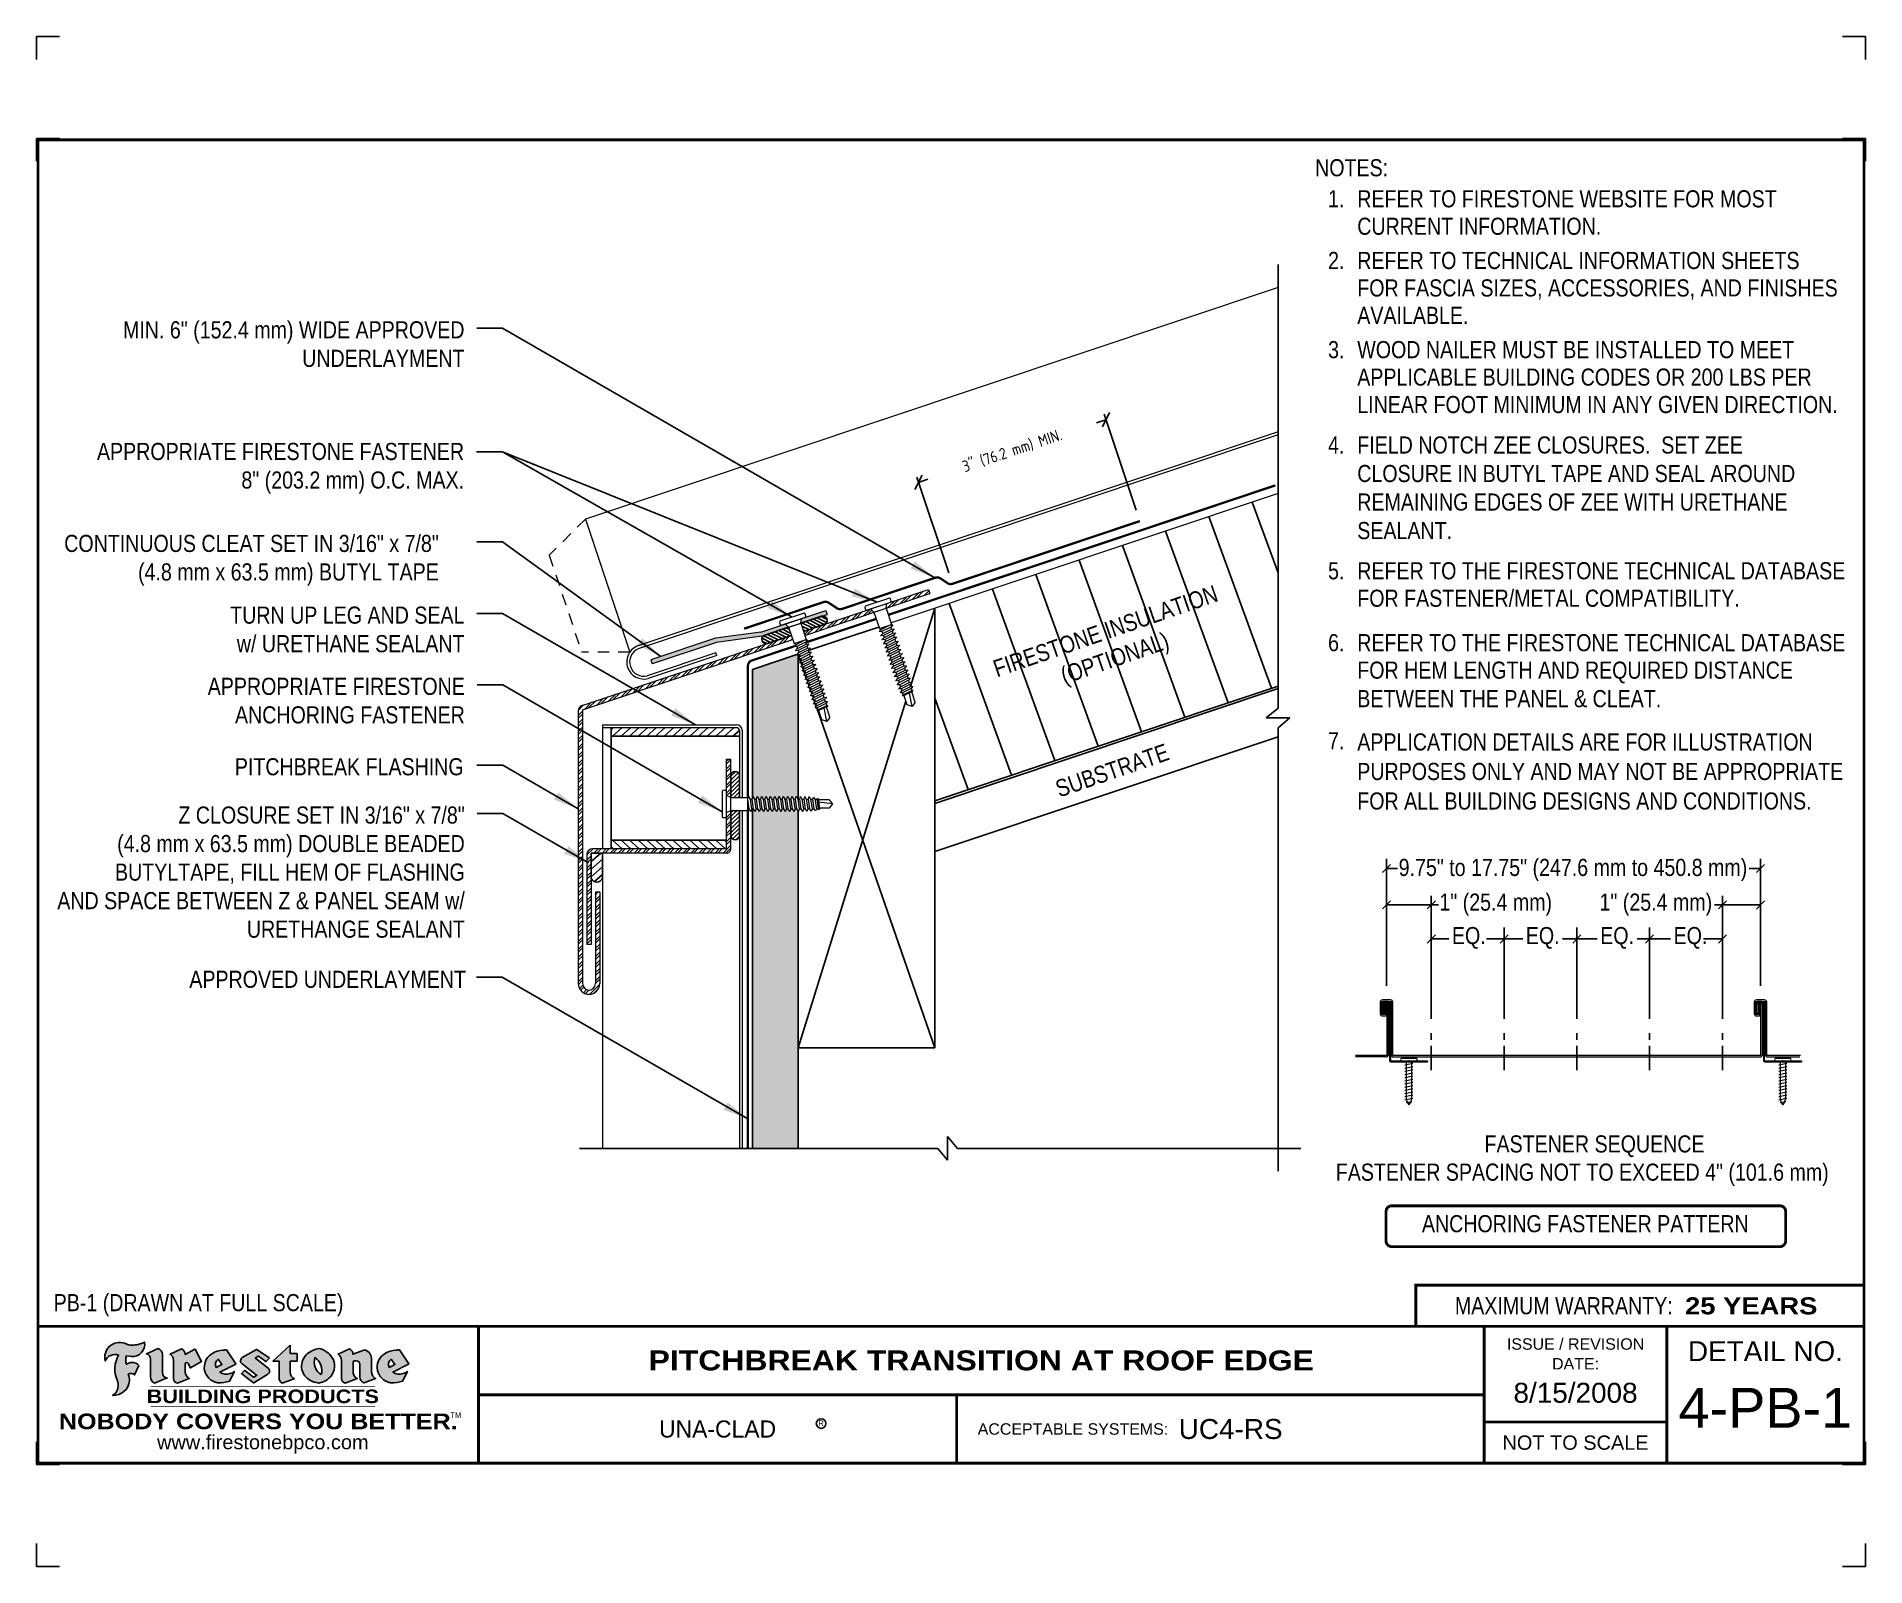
# Model space of a CAD drawing. Header units: inches. Extents: x 0 to 20, y 0 to 16.8.
import ezdxf
from ezdxf.enums import TextEntityAlignment as Align

# ---------------------------------------------------------------- set-up
doc = ezdxf.new("R2010")
doc.units = ezdxf.units.IN
doc.header["$MEASUREMENT"] = 0
doc.linetypes.add('HIDDEN', pattern=[0.375, 0.25, -0.125])
doc.linetypes.add('HIDDEN2', pattern=[0.1875, 0.125, -0.0625])
doc.layers.get('0').update_dxf_attribs({"linetype": 'CONTINUOUS'})
doc.layers.get('DEFPOINTS').update_dxf_attribs({"linetype": 'CONTINUOUS'})
doc.layers.add('FSBP-ACCESSORY-FIRESTONE', color=7, linetype='CONTINUOUS', lineweight=9)
doc.layers.add('FSBP-TRIMS', color=7, linetype='CONTINUOUS', lineweight=9)
for name, color, linetype in [('FSBP-ANNO-NOTE', 7, 'CONTINUOUS'), ('FSBP-INSULATION', 7, 'CONTINUOUS'), ('FSBP-MEMBRANE', 7, 'CONTINUOUS'), ('FSBP-SEALANTS', 1, 'CONTINUOUS'), ('FSBP-TTLB', 7, 'CONTINUOUS'), ('FSBP-TTLB-BORDER', 7, 'CONTINUOUS'), ('FSBP-TTLB-TEXT', 7, 'CONTINUOUS'), ('FSBP-WALL-CURB', 9, 'CONTINUOUS'), ('FSBP-WOOD', 7, 'CONTINUOUS')]:
    doc.layers.add(name, color=color, linetype=linetype)
doc.styles.add('ARCHQUIK', font='archquik.shx')
doc.styles.add('ARIAL', font='ARIAL.TTF')
doc.styles.add('ARIAL_BOLD', font='ariblk.TTF')
doc.styles.add('ARIAL_NAR', font='ARIALN.TTF')
doc.styles.add('BANKGOTHIC', font='bgothm.ttf')
doc.styles.add('FSBP_ARIAL_NAR', font='ARIALN.TTF')
doc.styles.add('TXT', font='simplex.shx')
doc.dimstyles.new('FS-DIM', dxfattribs={"dimtxt": 0.125, "dimasz": 0.125, "dimexe": 0.0625, "dimexo": 0.125, "dimgap": 0.0625, "dimtad": 0, "dimdec": 4, "dimzin": 1, "dimdsep": 46, "dimlunit": 4, "dimtxsty": 'ARCHQUIK', "dimblk1": 'OBLIQUE', "dimblk2": 'OBLIQUE', "dimsah": 1, "dimcen": 0.09375, "dimclrd": 256, "dimclre": 256, "dimclrt": 256, "dimadec": 0, "dimazin": 0, "dimtfac": 1, "dimtdec": 4, "dimtofl": 0, "dimtmove": 0, "dimatfit": 3, "dimldrblk": 'OBLIQUE', "dimfxl": 0, "dimtolj": 1, "dimtzin": 0, "dimlwd": -1, "dimlwe": -1, "dimarcsym": 0})
doc.dimstyles.new('STANDARD$7', dxfattribs={"dimscale": 1.5, "dimtxt": 0.2, "dimasz": 0.1, "dimexe": 0.1, "dimexo": 0.125, "dimgap": 0.09, "dimtad": 0, "dimdec": 3, "dimzin": 4, "dimdsep": 46, "dimtxsty": 'TXT', "dimcen": 0.09, "dimadec": 0, "dimazin": 0, "dimtfac": 1, "dimtdec": 3, "dimtofl": 0, "dimtmove": 2, "dimatfit": 3, "dimfxl": 0, "dimtolj": 1, "dimtzin": 4, "dimarcsym": 0})
pattern_1 = [(221.5, (0.6471337213250763, 0), (0.0414137530134836, -0.04680973254931264), [])]
pattern_2 = [(45, (0, 0), (-0.04419417382415922, 0.04419417382415922), []), (45, (0, 0.03125), (-0.04419417382415922, 0.04419417382415922), [])]

msp = doc.modelspace()

# ---------------------------------------------------------------- texts
at = {"layer": 'DEFPOINTS', "style": 'FSBP_ARIAL_NAR'}
msp.add_text('PB-1 (DRAWN AT FULL SCALE)', height=0.1875, dxfattribs=at).set_placement((0.1874925427754306, 2.890285000893115), align=Align.MIDDLE_LEFT)
at = {"layer": 'FSBP-ANNO-NOTE', "style": 'FSBP_ARIAL_NAR'}
for s, p in [('NOTES:', (14.003925832682, 15.32464309650497)), ('REFER TO FIRESTONE WEBSITE FOR MOST', (14.46558625541428, 14.98417134001137)), ('CURRENT INFORMATION.', (14.46558625541428, 14.68339009001137)), ('REFER TO TECHNICAL INFORMATION SHEETS', (14.46558625541428, 14.30839009001137)), ('FOR FASCIA SIZES, ACCESSORIES, AND FINISHES', (14.46558625541428, 14.00760884001137)), ('AVAILABLE.', (14.46558625541428, 13.70682759001137)), ('WOOD NAILER MUST BE INSTALLED TO MEET', (14.46558625541428, 13.33182759001137)), ('APPLICABLE BUILDING CODES OR 200 LBS PER', (14.46558625541428, 13.03104634001137)), ('LINEAR FOOT MINIMUM IN ANY GIVEN DIRECTION.', (14.46558625541428, 12.73026509001137)), ('REFER TO THE FIRESTONE TECHNICAL DATABASE', (14.46558625541428, 10.90884291691653)), ('FOR FASTENER/METAL COMPATIBILITY.', (14.46558625541428, 10.60806166691653)), ('REFER TO THE FIRESTONE TECHNICAL DATABASE', (14.46558625541428, 10.12083280624291)), ('FOR HEM LENGTH AND REQUIRED DISTANCE', (14.46558625541428, 9.820051556242909)), ('BETWEEN THE PANEL & CLEAT.', (14.46558625541428, 9.507862896953874))]:
    msp.add_text(s, height=0.1875, dxfattribs=at).set_placement(p, align=Align.MIDDLE_LEFT)
for s, p in [('1.', (14.23402473889251, 14.98417134001137)), ('2.', (14.23511750541428, 14.30839009001137)), ('3.', (14.23511750541428, 13.33182759001139)), ('4.', (14.23511750541428, 12.28707394956515)), ('5.', (14.23511750541428, 10.90884291691655)), ('6.', (14.23511750541428, 10.12083280624292)), ('7.', (14.23511756793582, 9.046286361210214))]:
    msp.add_text(s, height=0.1875, dxfattribs=at).set_placement(p, align=Align.MIDDLE_CENTER)
msp.add_text('SUBSTRATE', height=0.1875, rotation=19.00000000000001, dxfattribs=at).set_placement((11.78083811517992, 8.721994067903267), align=Align.MIDDLE_CENTER)
for s, p in [('9.75" to 17.75" (247.6 mm to 450.8 mm)', (14.9189968339925, 7.564658680643262)), ('1" (25.4 mm)', (15.36477370450128, 7.184837012359296)), ('1" (25.4 mm)', (17.11870161928262, 7.184837012359296)), ('EQ.', (15.50217107052875, 6.818052725498021)), ('EQ.', (16.31147920595512, 6.818052725498021)), ('EQ.', (17.12662671739516, 6.818052725498021)), ('EQ.', (17.93005064198595, 6.818052725498021)), ('FASTENER SEQUENCE', (15.8593232768363, 4.535344892724808)), ('FASTENER SPACING NOT TO EXCEED 4" (101.6 mm)', (14.23046907155648, 4.226306967291677)), ('ANCHORING FASTENER PATTERN', (15.17363475314695, 3.661497399901165))]:
    msp.add_text(s, height=0.1875, dxfattribs=at).set_placement(p)
at = {"layer": 'FSBP-ANNO-NOTE', "char_height": 0.1875, "attachment_point": 3, "style": 'FSBP_ARIAL_NAR'}
for s, insert in [('MIN. 6" (152.4 mm) WIDE APPROVED\\PUNDERLAYMENT', (4.686767541621684, 13.64254573802458)), ('APPROPRIATE FIRESTONE FASTENER\\P8" (203.2 mm) O.C. MAX.', (4.682703041764604, 12.30964640385383)), ('CONTINUOUS CLEAT SET IN 3/16" x 7/8"\\P (4.8 mm x 63.5 mm) BUTYL TAPE', (4.405517541621684, 11.30235708128613)), ('TURN UP LEG AND SEAL \\Pw/ URETHANE SEALANT', (4.686767541621684, 10.51659354816864)), ('APPROPRIATE FIRESTONE \\PANCHORING FASTENER', (4.690703216077999, 9.736532958674928)), ('PITCHBREAK FLASHING', (4.677495980725453, 8.855441840446899)), ('Z CLOSURE SET IN 3/16" x 7/8" \\P(4.8 mm x 63.5 mm) DOUBLE BEADED \\PBUTYLTAPE, FILL HEM OF FLASHING \\PAND SPACE BETWEEN Z & PANEL SEAM w/ \\PURETHANGE SEALANT', (4.68990405839974, 8.32618112068292)), ('APPROVED UNDERLAYMENT', (4.70348322107133, 6.526653815157294))]:
    msp.add_mtext(s, dxfattribs=dict(at, insert=insert))
at = {"layer": 'FSBP-ANNO-NOTE', "insert": (14.46558625541428, 12.38082394956513), "char_height": 0.1875, "width": 5.188872090377998, "attachment_point": 1, "style": 'FSBP_ARIAL_NAR'}
msp.add_mtext('FIELD NOTCH ZEE CLOSURES.  SET ZEE CLOSURE IN BUTYL TAPE AND SEAL AROUND REMAINING EDGES OF ZEE WITH URETHANE SEALANT.', dxfattribs=at)
at = {"layer": 'FSBP-ANNO-NOTE', "insert": (11.67678148502581, 10.33767556203917), "char_height": 0.1875, "width": 2.809690892633496, "attachment_point": 2, "rotation": 19.00000000000001, "style": 'FSBP_ARIAL_NAR'}
msp.add_mtext('FIRESTONE INSULATION (OPTIONAL)', dxfattribs=at)
at = {"layer": 'FSBP-TRIMS', "style": 'FSBP_ARIAL_NAR'}
for s, p in [('APPLICATION DETAILS ARE FOR ILLUSTRATION', (14.46548182967577, 8.939589604043412)), ('PURPOSES ONLY AND MAY NOT BE APPROPRIATE', (14.46548182967577, 8.616182786766316)), ('FOR ALL BUILDING DESIGNS AND CONDITIONS.', (14.46548182967577, 8.292776009902582))]:
    msp.add_text(s, height=0.1875, dxfattribs=at).set_placement(p)

# ---------------------------------------------------------------- blocks, each defined once
blk = doc.blocks.new('TTLB-UNACLAD_1')
at = {"layer": 'FSBP-TTLB-TEXT'}
h = blk.add_hatch(color=1, dxfattribs=at)
edge = h.paths.add_edge_path()
edge.add_arc((1.037309769669573, -0.1982514792917306), 0.1319107607348553, 264.0410451462098, 370.3106169565175)
edge.add_arc((1.027551646585694, 0.1214293576525799), 0.3273056962876235, 270.05058356628535, 295.23459397187514, ccw=False)
edge.add_arc((1.022801957313345, -0.06680179986895154), 0.1391656561713503, 249.3281275763668, 272.0749124149863, ccw=False)
edge.add_line((0.9736743133014443, -0.1970076156048179), (0.9474927838574558, -0.1852745150568325))
edge.add_arc((0.8939498971398288, -0.3394262635682071), 0.1631857907024099, 70.84590087378872, 194.3325259843273)
edge.add_arc((0.8444260109029493, -0.4259936440910768), 0.1179914261095279, 70.96950098067128, 156.9641407594482, ccw=False)
edge.add_arc((1.153141409296894, -0.4684497516079468), 0.3110405457095052, 150.3231137483159, 203.2084295854517)
edge.add_arc((0.7562495500622943, -0.6412608153899899), 0.1218587156617311, 0.8849157075190988, 24.34668939894999, ccw=False)
edge.add_arc((0.7493781665697374, -0.6475258110744375), 0.1289731377238325, -58.36655102076742, 3.6216782311386737, ccw=False)
edge.add_arc((0.8256699029544474, -0.5792158350996106), 0.1783301886510354, 267.2205474105585, 354.1381621173521)
edge.add_arc((0.7903121048625305, -0.6011409294291745), 0.212787892960859, 0.9996158580669322, 21.00503380861244)
edge.add_arc((1.01880712263941, -0.5666691048185161), 0.05136395668415847, 40.82117713173261, 125.52727787225791, ccw=False)
edge.add_line((1.057676976260041, -0.5330924682126437), (1.102776947655911, -0.4308018311949837))
edge.add_arc((1.040858222524664, -0.4699705673995949), 0.07326744446031509, 32.31675181867256, 66.31481236598174)
edge.add_arc((1.032262518825329, -0.5063316993097662), 0.1102246948011782, 69.8179132332389, 125.254734720681)
edge.add_arc((1.127708877207287, -0.368959353531244), 0.1659710644737306, 164.1569669952081, 196.5811013160487, ccw=False)
edge.add_line((0.9680425188342383, -0.3236487780942383), (1.023615334387159, -0.3294494641845773))
h = blk.add_hatch(color=1, dxfattribs=at)
edge = h.paths.add_edge_path()
edge.add_line((1.275239419159561, -0.6223407783464694), (1.415345367376062, -0.5660418822574371))
edge.add_arc((1.421019305783958, -0.5090099247487757), 0.05731350411836949, 181.9717871001989, 264.31851000495806, ccw=False)
edge.add_line((1.363739737527226, -0.5109819325197265), (1.363412352251203, -0.3102363679013962))
edge.add_arc((1.294263659668751, -0.3103491388303989), 0.06914878453844908, 0.0934405599591014, 72.42834396969012)
edge.add_line((1.315139561173908, -0.2444268274366692), (1.186839444240604, -0.3024209471341379))
edge.add_arc((1.175246268095289, -0.3585110609420917), 0.05727567197445628, -0.017399788185912257, 78.322067691347, ccw=False)
edge.add_line((1.232521937428658, -0.3585284546236807), (1.232574268422297, -0.555126496687123))
edge.add_arc((1.305699496415486, -0.5558575689677219), 0.07312888236350451, 179.4272023230205, 245.3845503102953)
h = blk.add_hatch(color=1, dxfattribs=at)
edge = h.paths.add_edge_path()
edge.add_line((1.792026821926584, -0.3839679064720229), (1.722158956877934, -0.2518542302253621))
edge.add_arc((1.720119655279638, -0.2529327078887852), 0.002306916790721817, 27.87197133405656, 117.3766794470751)
edge.add_line((1.719058846382097, -0.250884159729182), (1.610638460368705, -0.3070279753467702))
edge.add_arc((1.547088841662962, -0.3061026658494403), 0.06355635479880145, 359.165808011073, 425.8793658831422)
edge.add_line((1.573061729235633, -0.2480956029480268), (1.446879247402876, -0.3051325108639702))
edge.add_arc((1.407812067100189, -0.370357133046621), 0.07602957263902092, -3.441403975725109, 59.07992244284969, ccw=False)
edge.add_line((1.483704536400296, -0.3749210150788969), (1.483704536400296, -0.5723838140635706))
edge.add_arc((1.54053746518044, -0.568254406115083), 0.05698275005415228, 184.1557352478595, 255.3066498366543)
edge.add_line((1.526084036778343, -0.6233736605654059), (1.657291340682093, -0.570650514527486))
edge.add_arc((1.688298576827198, -0.5021390388423987), 0.0752015358480571, 207.5160880841914, 245.649226723163, ccw=False)
edge.add_arc((1.721050197024907, -0.4914488168456328), 0.1093332836229113, 179.4823365255141, 204.5537900001094, ccw=False)
edge.add_line((1.611721375809452, -0.4904610114968335), (1.611721375809452, -0.4126404716788983))
edge.add_arc((1.628589765097195, -0.414159299036043), 0.01693662875851176, 28.356188110622725, 174.8549701683585, ccw=False)
edge.add_arc((1.627340435522395, -0.4197189881350504), 0.02111886817708033, 22.216893572439517, 40.10213956426492, ccw=False)
edge.add_line((1.646891420738257, -0.4117336534413738), (1.666638796144639, -0.4549750258192233))
edge.add_arc((1.668737246926742, -0.4540167099035481), 0.002306916790685496, 204.545128184284, 299.6323508190091)
edge.add_line((1.669877862091766, -0.4560219186518992), (1.791128135493295, -0.3870515928837648))
edge.add_line((1.791128135493295, -0.3870515928837648), (1.792026821926584, -0.3839679064720229))
h = blk.add_hatch(color=1, dxfattribs=at)
h.paths.add_polyline_path([(2.063388732080512, -0.2583237030618903, 0.02524281661523788), (2.025024361750752, -0.2610532129309178, 0.1213611957758757), (1.901773912052249, -0.3008158885520373, 0.6151668103976068), (1.93274136141747, -0.6099060679591872, 0.05306812109568645), (1.967936229862175, -0.617865745600497, 0.1150932231766138), (2.099126721549737, -0.5994933789882708), (2.151195569562105, -0.4944891916583316, -0.08755405562188731), (2.104230609512001, -0.5187113292177372, -0.265591761123442), (1.992692314386659, -0.5010701623316862), (2.165347897647223, -0.4141184325909109, 0.4518949533370738), (2.166222728871162, -0.4107679608846269)])
h.paths.add_polyline_path([(2.014217313945437, -0.4188965037300676), (1.951113654018855, -0.4515330109460507, -0.3720533890450154), (1.973177450672722, -0.3607130665457561)], flags=16)
h = blk.add_hatch(color=1, dxfattribs=at)
edge = h.paths.add_edge_path()
edge.add_arc((2.260407392426802, -0.3775796671688782), 0.04152450223225729, 123.20805433950699, 232.2027298779723, ccw=False)
edge.add_line((2.237665217914071, -0.3428366421988329), (2.393535971665983, -0.2540943745380986))
edge.add_arc((2.394677353533142, -0.2560991469722482), 0.002306916790741334, 55.64644466176611, 119.65426054492559, ccw=False)
edge.add_line((2.395979141996861, -0.2541946229174954), (2.531809646140459, -0.3470380726374032))
edge.add_arc((2.530468902927946, -0.3489153772789875), 0.002306916790700397, -42.731101238422525, 54.4661353739603, ccw=False)
edge.add_line((2.532163440279987, -0.3504807552658491), (2.498457913851155, -0.3869673252714421))
edge.add_arc((2.496763376499139, -0.3854019472845934), 0.002306916790672934, 233.7527076894875, 317.26889876138785, ccw=False)
edge.add_line((2.495399362263356, -0.38726241234572), (2.413849913492982, -0.3274738082119626))
edge.add_arc((2.412485899257181, -0.3293342732731342), 0.002306916790720064, 53.75270768979358, 124.4135619297835)
edge.add_line((2.41118211687575, -0.3274311136421062), (2.382933981293377, -0.346782838468144))
edge.add_arc((2.38423776367478, -0.3486859980991606), 0.002306916790694898, 124.4135619293799, 231.8459020253626)
edge.add_line((2.382812599816248, -0.3505000469010184), (2.519899969301207, -0.4581994452042721))
edge.add_arc((2.494247019847682, -0.4908523236374461), 0.04152450223225742, -55.21225898295222, 51.84590202520428, ccw=False)
edge.add_line((2.517938320565804, -0.5249552055672808), (2.364434947484597, -0.6179520922513717))
edge.add_arc((2.36323960192349, -0.6159790200102006), 0.002306916790726996, 233.2955624372927, 301.20872157023314, ccw=False)
edge.add_line((2.361860787187538, -0.6178285429225383), (2.231266621301074, -0.5204709167214361))
edge.add_arc((2.232647938930649, -0.5186232623475259), 0.002306916790697672, 135.5134179846393, 233.21798691998708, ccw=False)
edge.add_line((2.231002150870836, -0.5170067083764565), (2.262839375599356, -0.4845937328397696))
edge.add_arc((2.264485163659225, -0.4862102868108537), 0.002306916790748497, 53.0352839999411, 135.513417985369, ccw=False)
edge.add_line((2.265872365996302, -0.4843670465239001), (2.361834678328762, -0.5565872257804898))
edge.add_arc((2.363221880665761, -0.5547439854936304), 0.002306916790627066, 233.0352840000685, 302.2362632414394)
edge.add_line((2.36445241715569, -0.5566953042850713), (2.39428499383348, -0.5378823484768844))
edge.add_arc((2.393054457343549, -0.5359310296853765), 0.002306916790685166, 302.2362632406177, 412.2027298768422)
edge.add_line((2.394468296066179, -0.5341081404551886), (2.234958295420142, -0.4103916733127022))
h = blk.add_hatch(color=1, dxfattribs=at)
edge = h.paths.add_edge_path()
edge.add_line((2.763460561272041, -0.2072496393923444), (2.763460561272041, -0.2969520779963801))
edge.add_arc((2.765767478062699, -0.2969520779963943), 0.00230691679065842, 179.9999999996471, 269.9999999996471)
edge.add_line((2.765767478062685, -0.2992589947870528), (2.835417693520355, -0.2992589947870528))
edge.add_arc((2.835417693520355, -0.3015659115777538), 0.002306916790701052, 0, 90, ccw=False)
edge.add_line((2.837724610311056, -0.3015659115777538), (2.837724610311056, -0.3790761307453892))
edge.add_arc((2.83541769352037, -0.3790761307453749), 0.002306916790686842, 269.99999999964706, 359.99999999964706, ccw=False)
edge.add_line((2.835417693520355, -0.3813830475360618), (2.765767478062685, -0.3813830475360618))
edge.add_arc((2.765767478062699, -0.3836899643267202), 0.00230691679065842, 90.00000000035294, 180.0000000003529)
edge.add_line((2.763460561272041, -0.3836899643267344), (2.763460561272041, -0.5033995910642801))
edge.add_arc((2.836735953378943, -0.5071368822038516), 0.07337063740681413, 177.0802527808789, 245.3249543133826)
edge.add_line((2.806105814540615, -0.5738080530967267), (2.674529557384915, -0.6226036013049594))
edge.add_arc((2.708610405062069, -0.564298408791804), 0.06753517344606039, 177.0345319916277, 239.6926428024901, ccw=False)
edge.add_line((2.641165668230087, -0.560804539009709), (2.641165668230087, -0.3836899643267344))
edge.add_arc((2.638858751439429, -0.3836899643267202), 0.00230691679065842, 359.9999999996471, 449.999999999647)
edge.add_line((2.638858751439443, -0.3813830475360618), (2.572857950769389, -0.3813830475360618))
edge.add_line((2.572857950769389, -0.3813830475360618), (2.763460561272041, -0.2072496393923444))
h = blk.add_hatch(color=1, dxfattribs=at)
edge = h.paths.add_edge_path(flags=16)
edge.add_arc((2.940363509127394, -0.4847985213681437), 0.1684614578629418, 344.5558804047865, 417.0140046669545)
edge.add_arc((3.194458079644619, -0.3883534532477785), 0.1684614578629414, 164.5558804047864, 237.0140046669546)
edge = h.paths.add_edge_path()
edge.add_arc((3.069375116502199, -0.4399344555144872), 0.1828726885096673, 136.0914512150047, 191.213418978326)
edge.add_arc((3.064939550433406, -0.4318234379590333), 0.1803148804748503, 194.0167254156723, 240.6663730831859)
edge.add_arc((3.098047041778981, -0.3845058757092554), 0.2378525180183701, 239.2975390661776, 264.2889872773176)
edge.add_arc((3.04884478212623, -0.4190232383793012), 0.203760689247156, 277.1986764832036, 326.503572961274)
edge.add_arc((3.077739326803546, -0.4341046616465112), 0.171374865791709, 325.3768876809902, 406.3828327799087)
edge.add_arc((3.011839488065919, -0.4896144380417797), 0.2571945645850002, 44.28462553519766, 73.82901434867304)
edge.add_arc((3.117152499586992, -0.4983433120546693), 0.2579560664039132, 97.50292863483666, 134.1039137579027)
h = blk.add_hatch(color=1, dxfattribs=at)
edge = h.paths.add_edge_path()
edge.add_line((3.322690228557462, -0.5721896537377091), (3.322690228557462, -0.3749210150788969))
edge.add_arc((3.246797759257384, -0.3703571330465745), 0.076029572638996, 356.5585960242387, 419.0799224428129)
edge.add_line((3.285864939560099, -0.3051325108639702), (3.412047421392799, -0.2480956029480268))
edge.add_arc((3.386074533820159, -0.3061026658494941), 0.06355635479883807, 0.3962622833877276, 65.87936588318718, ccw=False)
edge.add_line((3.449629368605429, -0.3056631084210863), (3.580526418688805, -0.2593848434574539))
edge.add_arc((3.555744121700958, -0.3530904070730321), 0.09692726601172152, 2.366977007666776, 75.18615851992018, ccw=False)
edge.add_line((3.652588689330287, -0.3490873311063041), (3.652588689330287, -0.4883770011386872))
edge.add_arc((3.761877549389556, -0.4914934052703811), 0.1093332836229047, 178.3666365323574, 204.5537900000422)
edge.add_arc((3.729125929191727, -0.5021836272670953), 0.07520153584796169, 207.5160880841711, 245.2240541443093)
edge.add_line((3.697611150971852, -0.5704631245385627), (3.572585913552643, -0.6207021253773775))
edge.add_arc((3.59534718600759, -0.5526356419907701), 0.07177131519198746, 180.3328587115751, 251.51018566665869, ccw=False)
edge.add_line((3.523577081955409, -0.5530525936986663), (3.523577081955409, -0.4153032515383615))
edge.add_arc((3.486319529276879, -0.4148773504126441), 0.0372599868942854, 359.3450650296066, 449.0500281941028)
edge.add_arc((3.482769874121713, -0.4419622099033496), 0.06447454900600783, 86.29402372314017, 119.8211331593848)
edge.add_line((3.450707067966732, -0.3860252459975726), (3.450707067966732, -0.4904610114968335))
edge.add_arc((3.560035889182251, -0.491448816845647), 0.1093332836229751, 179.4823365255069, 204.5537900001023)
edge.add_arc((3.527284268984408, -0.5021390388424952), 0.07520153584796385, 207.5160880841699, 245.6492267231416)
edge.add_line((3.496277032839316, -0.570650514527486), (3.365069728935509, -0.6233736605654059))
edge.add_arc((3.37950248606194, -0.5682868177318081), 0.05694615642555727, 183.9298782390169, 255.318496325343, ccw=False)
h = blk.add_hatch(color=1, dxfattribs=at)
h.paths.add_polyline_path([(3.957695472291277, -0.2583237030618903, 0.02524281661523822), (3.919331101961575, -0.2610532129309178, 0.1085638477195505), (3.807890832595604, -0.2939221658134414, 0.6425897848490651), (3.827048101628293, -0.6099060679591872, 0.05306812109569052), (3.862242970072884, -0.617865745600497, 0.1150932231766133), (3.993433461760503, -0.5994933789882708), (4.045502309772871, -0.4944891916583316, -0.08755405562189084), (3.998537349722767, -0.5187113292177372, -0.2655917611234366), (3.886999054597368, -0.5010701623316862), (4.059654637857989, -0.4141184325909109, 0.4518949533370731), (4.060529469081928, -0.4107679608846269)])
h.paths.add_polyline_path([(3.90852405415626, -0.4188965037300676), (3.845420394229677, -0.4515330109460507, -0.3720533890450147), (3.867484190883488, -0.3607130665457561)], flags=16)
blk.add_circle((8.577614469185107, -1.065153003997366), 0.05268028021839655)
at = {"layer": 'DEFPOINTS', "linetype": 'Continuous', "ltscale": 1.75}
for points in [[(-0.015625, 13.88083333333333), (-0.015625, 14.13083333333333), (0.234375, 14.13083333333333)], [(20.01562500000003, 13.88083333333333), (20.01562500000003, 14.13083333333333), (19.76562500000003, 14.13083333333333)], [(-0.015625, -2.380833333333342), (-0.015625, -2.630833333333342), (0.234375, -2.630833333333342)], [(20.01562500000003, -2.380833333333342), (20.01562500000003, -2.630833333333342), (19.76562500000003, -2.630833333333342)]]:
    blk.add_lwpolyline(points, dxfattribs=at)
at = {"layer": 'DEFPOINTS', "color": 1}
for points in [[(0.234375, 13.015625), (-0.015625, 13.015625), (-0.015625, 12.765625)], [(20.015625, 12.765625), (20.015625, 13.015625), (19.765625, 13.015625)], [(0.234375, -1.515625), (-0.015625, -1.515625), (-0.015625, -1.265625)], [(20.015625, -1.265625), (20.015625, -1.515625), (19.765625, -1.515625)]]:
    blk.add_lwpolyline(points, dxfattribs=at)
at = {"layer": 'FSBP-TTLB', "const_width": 0.03125}
blk.add_lwpolyline([(15.09028770518938, 0), (20, 0), (20, 0.4512598240669945), (15.09028770518938, 0.4512598240669945)], close=True, dxfattribs=at)
for points in [[(0, 0), (0, -1.5), (20, -1.5), (20, 0), (0, 0)], [(4.825208527206769, 0), (4.825208527206769, -0.75)], [(15.84028770518938, 0), (15.84028770518938, -1.5)], [(17.84110496735593, 0), (17.84110496735593, -1.5)], [(20, 0), (20, -1.5)], [(4.825208527206769, -0.75), (15.84028770518938, -0.75)], [(4.825208527206769, -0.75), (4.825208527206769, -1.5)], [(15.84028770518938, -1.048740175933006), (17.84110496735593, -1.048740175933006)]]:
    blk.add_lwpolyline(points, dxfattribs=at)
at = {"layer": 'FSBP-TTLB-BORDER', "const_width": 0.03125}
blk.add_lwpolyline([(20, 0), (20, 13), (0, 13), (0, 0)], dxfattribs=at)
at = {"layer": 'FSBP-TTLB-TEXT', "color": 1}
blk.add_line((0.7358432058323388, -0.379822754145593), (0.7358432058323388, -0.379822754145593), dxfattribs=at)
for points in [[(1.023615323725323, -0.3294494630716969, 0.5000510906601082), (1.167090420776901, -0.1746414942047778, -0.1103304102359608), (1.027840608309816, -0.2058762110801382, -0.09957876667165425), (0.9736743133014443, -0.1970076156048179), (0.9474927838574558, -0.1852745150568325, 0.5978159689075124), (0.7358432058323388, -0.379822754145593, -0.3938834584182213), (0.8828996422548698, -0.3144510229727047, 0.2349406564350952), (0.86727108227484, -0.5910237178633082, -0.1027304183841549), (0.8780937320133262, -0.6393788197974146, -0.2772692352614086), (0.8170223912655956, -0.7573362346216896, 0.3985429150902959), (1.003067614090241, -0.5974286950643517, 0.0875124847930418), (0.9889600163401155, -0.5248671157293501, -0.3874031597924062), (1.057676976260041, -0.5330924682126437), (1.102776947655911, -0.4308018311949837, 0.1494423498871741), (1.07029056398062, -0.4028746979725923, 0.2467195073738216), (0.9686394281704906, -0.4163228904100862, -0.1424285161541127), (0.9680425188342383, -0.3236487780942383), (1.023615334387159, -0.3294494641845773)], [(2.166222728871162, -0.4107679608846269), (2.063388732080512, -0.2583237030618903, 0.02524281661523788), (2.025024361750752, -0.2610532129309178, 0.1085638477195265), (1.913584092384895, -0.2939221658134414, 0.6425897848491228), (1.93274136141747, -0.6099060679591872, 0.05306812109568648), (1.967936229862175, -0.617865745600497, 0.1150932231766137), (2.099126721549737, -0.5994933789882708), (2.151195569562105, -0.4944891916583316, -0.0875540556218873), (2.104230609512001, -0.5187113292177372, -0.2655917611234418), (1.992692314386659, -0.5010701623316862), (2.165347897647223, -0.4141184325909109)], [(2.763460561272041, -0.2072496393923444), (2.763460561272041, -0.2969520779963801, 0.4142135623730958), (2.765767478062685, -0.2992589947870528), (2.835417693520355, -0.2992589947870528, -0.414213562373095), (2.837724610311056, -0.3015659115777538), (2.837724610311056, -0.3790761307453892, -0.4142135623730938), (2.835417693520355, -0.3813830475360618), (2.765767478062685, -0.3813830475360618, 0.4142135623730958), (2.763460561272041, -0.3836899643267344), (2.763460561272041, -0.5033995910642801, 0.3068985753588853), (2.806105814540615, -0.5738080530967267), (2.674529557384915, -0.6226036013049594, -0.2804194150632976), (2.641165668230087, -0.560804539009709), (2.641165668230087, -0.3836899643267344, 0.414213562373095), (2.638858751439443, -0.3813830475360618), (2.572857950769389, -0.3813830475360618), (2.763460561272041, -0.2072496393923444)], [(4.060529469081928, -0.4107679608846269), (3.957695472291277, -0.2583237030618903, 0.02524281661523788), (3.919331101961575, -0.2610532129309178, 0.1085638477195265), (3.807890832595604, -0.2939221658134414, 0.6425897848491228), (3.827048101628293, -0.6099060679591872, 0.05306812109568648), (3.862242970072884, -0.617865745600497, 0.1150932231766137), (3.993433461760503, -0.5994933789882708), (4.045502309772871, -0.4944891916583316, -0.0875540556218873), (3.998537349722767, -0.5187113292177372, -0.2655917611234418), (3.886999054597368, -0.5010701623316862), (4.059654637857989, -0.4141184325909109)], [(4.059654637857989, -0.4141184325909109, 0.4518949533370731), (4.060529469081928, -0.4107679608846269, 0.4518949533370731)]]:
    blk.add_lwpolyline(points, format="xyb", dxfattribs=at)
for points in [[(1.275239419159561, -0.6223407783464694), (1.415345367376062, -0.5660418822574371, -0.3756100036733062), (1.363739737527226, -0.5109819325197265), (1.363412352251203, -0.3102363679013962, 0.3265360292958048), (1.315139561173908, -0.2444268274366692), (1.186839444240604, -0.3024209471341379, -0.3557863980845349), (1.232521937428658, -0.3585284546236807), (1.232574268422297, -0.555126496687123, 0.2960110723418457)], [(1.792026821926584, -0.3839679064720229), (1.722158956877934, -0.2518542302253621, 0.4116839150163434), (1.719058846382097, -0.250884159729182), (1.610638460368705, -0.3070279753467702, 0.2996033003794034), (1.573061729235633, -0.2480956029480268), (1.446879247402876, -0.3051325108639702, -0.2797757560995365), (1.483704536400296, -0.3749210150788969), (1.483704536400296, -0.5723838140635706, 0.320828638474519), (1.526084036778343, -0.6233736605654059), (1.657291340682093, -0.570650514527486, -0.1679398621276611), (1.621603752698661, -0.5368819723450571, -0.1098333365370753), (1.611721375809452, -0.4904610114968335), (1.611721375809452, -0.4126404716788983, -0.743334502655012), (1.64349420176768, -0.4061152228778298, -0.07819791644735608), (1.646891420738257, -0.4117336534413738), (1.666638796144639, -0.4549750258192233, 0.4404648714563479), (1.669877862091766, -0.4560219186518992), (1.791128135493295, -0.3870515928837648)], [(1.951113654018855, -0.4515330109460507), (2.014217313945437, -0.4188965037300676), (1.973177450672722, -0.3607130665457561, 0.3720533890450154)], [(2.234958295420142, -0.4103916733127022, -0.5150044486718882), (2.237665217914071, -0.3428366421988329), (2.393535971665983, -0.2540943745380986, -0.2867822934100265), (2.395979141996861, -0.2541946229174954), (2.531809646140459, -0.3470380726374032, -0.4515027974650387), (2.532163440279987, -0.3504807552658491), (2.498457913851155, -0.3869673252714421, -0.3814439164929681), (2.495399362263356, -0.38726241234572), (2.413849913492982, -0.3274738082119626, 0.3184718635035665), (2.41118211687575, -0.3274311136421062), (2.382933981293377, -0.346782838468144, 0.5064094529656681), (2.382812599816248, -0.3505000469010184), (2.519899969301207, -0.4581994452042721, -0.5043597839115849), (2.517938320565804, -0.5249552055672808), (2.364434947484597, -0.6179520922513717, -0.3053163970316367), (2.361860787187538, -0.6178285429225383), (2.231266621301074, -0.5204709167214361, -0.4541703869768119), (2.231002150870836, -0.5170067083764565), (2.262839375599356, -0.4845937328397696, -0.3762644290664977), (2.265872365996302, -0.4843670465239001), (2.361834678328762, -0.5565872257804898, 0.3114700032088108), (2.36445241715569, -0.5566953042850713), (2.39428499383348, -0.5378823484768844, 0.520381097387146), (2.394468296066179, -0.5341081404551886)], [(2.937624918725987, -0.3131105398334029, 0.2452625673097023), (2.889993533867141, -0.4754966266250307, 0.2064059665179019), (2.976604338974084, -0.5890186876871866, 0.1094800500670344), (3.074378098474654, -0.6211778035979165, 0.2185147641853038), (3.218764944843201, -0.5314757029352819, 0.3689489483072479), (3.195959963110113, -0.3100352223135445, 0.1296305888694145), (3.0834694040758, -0.242595816912754, 0.1610736375384317)], [(3.10274193015772, -0.5296595419651595, 0.3271311138286319), (3.032079658614293, -0.3434924326507627, 0.3271311138286322)], [(3.322690228557462, -0.5721896537377091), (3.322690228557462, -0.3749210150788969, 0.2797757560995341), (3.285864939560099, -0.3051325108639702), (3.412047421392799, -0.2480956029480268, -0.2937618496109166), (3.449629368605429, -0.3056631084210863), (3.580526418688805, -0.2593848434574539, -0.3288760160581939), (3.652588689330287, -0.3490873311063041), (3.652588689330287, -0.4883770011386872, 0.114762897203527), (3.662431105063263, -0.536926560769686, 0.166032965990522), (3.697611150971852, -0.5704631245385627), (3.572585913552643, -0.6207021253773775, -0.3209557512194564), (3.523577081955409, -0.5530525936986663), (3.523577081955409, -0.4153032515383615, 0.4127061514896111), (3.48693727661589, -0.3776224848030694, 0.1473421876160361), (3.450707067966732, -0.3860252459975726), (3.450707067966732, -0.4904610114968335, 0.1098333365370753), (3.460589444855941, -0.5368819723450855, 0.1679398621276611), (3.496277032839316, -0.570650514527486), (3.365069728935509, -0.6233736605654059, -0.3219729545308964), (3.322690228557462, -0.5721896537377091, 29.1476284739)], [(3.845420394229677, -0.4515330109460507), (3.90852405415626, -0.4188965037300676), (3.867484190883488, -0.3607130665457561, 0.3720533890450154)]]:
    blk.add_lwpolyline(points, format="xyb", close=True, dxfattribs=at)
at = {"layer": 'FSBP-TTLB-TEXT'}
for points, const_width in [([(1.233926579809207, -0.6584455781731435), (3.691229482685259, -0.6584455781731577)], 0.0078125), ([(10.06152282927678, -0.75), (10.06152282927678, -1.5)], 0.03125), ([(1.233926579809207, -0.8761560960495984), (3.691229482685259, -0.8761560960495842)], 0.0078125)]:
    blk.add_lwpolyline(points, dxfattribs=dict(at, const_width=const_width))
at = {"layer": 'FSBP-TTLB-TEXT', "color": 1}
for centre, start, end in [((1.789987520328282, -0.3850463841354355), 299.6323508193319, 27.87197133380463), ((2.164310260790558, -0.412058050385383), 296.7304547840455, 34.00233684987403)]:
    blk.add_arc(centre, 0.00230691679068068, start, end, dxfattribs=at)
at = {"layer": 'FSBP-TTLB-TEXT', "style": 'ARIAL_NAR'}
blk.add_text('MAXIMUM WARRANTY:', height=0.1875, dxfattribs=at).set_placement((17.90516569312837, 0.2256299120335257), align=Align.MIDDLE_RIGHT)
at = {"layer": 'FSBP-TTLB-TEXT'}
for s, height, style, p in [('ISSUE / REVISION', 0.125, 'ARIAL', (16.84069633627263, -0.1938496373466023)), ('DETAIL NO.', 0.21875, 'ARIAL', (18.92055248367797, -0.2724398367368792)), ('DATE:', 0.125, 'ARIAL', (16.84069633627263, -0.409973105348854)), ('www.firestonebpco.com', 0.15625, 'ARIAL', (2.462578031247233, -1.268657306740124)), ('UNA-CLAD', 0.1875, 'BANKGOTHIC', (7.443365678241776, -1.125)), ('R', 0.0625, 'BANKGOTHIC', (8.576822040060335, -1.062518816683806)), ('NOT TO SCALE', 0.15625, 'ARIAL', (16.84069633627263, -1.274370087966503))]:
    blk.add_text(s, height=height, dxfattribs=dict(at, style=style)).set_placement(p, align=Align.MIDDLE_CENTER)
at = {"layer": 'FSBP-TTLB-TEXT', "lineweight": 18, "style": 'ARIAL_BOLD'}
blk.add_text('BUILDING PRODUCTS', height=0.1484375, dxfattribs=at).set_placement((2.462578031247233, -0.7673008371113639), align=Align.MIDDLE_CENTER)
at = {"layer": 'FSBP-TTLB-TEXT', "color": 1}
for s, height, style, p in [('NOBODY COVERS YOU BETTER.', 0.171875, 'ARIAL_BOLD', (2.412604263603384, -1.041650450587369)), ('TM', 0.0625, 'BANKGOTHIC', (4.576671173373001, -0.9725745042934193))]:
    blk.add_text(s, height=height, dxfattribs=dict(at, style=style)).set_placement(p, align=Align.MIDDLE_CENTER)
at = {"layer": 'FSBP-TTLB-TEXT', "style": 'ARIAL'}
blk.add_text('ACCEPTABLE SYSTEMS:', height=0.125, dxfattribs=at).set_placement((10.29281281591562, -1.125), align=Align.MIDDLE_LEFT)
at = {"layer": 'FSBP-TTLB-TEXT'}
for tag, height, style, p in [('MAXIMUM_WARRANTY', 0.1875, 'ARIAL_BOLD', (18.03987100774941, 0.2240244307510579)), ('ACCPT_SYSTEMS', 0.21875, 'ARIAL', (12.49438170418193, -1.125))]:
    blk.add_attdef(tag, text='', height=height, dxfattribs=dict(at, style=style)).set_placement(p, align=Align.MIDDLE_LEFT)
for tag, height, style, p in [('DETAIL_DESCP_LINE_1', 0.21875, 'ARIAL_BOLD', (10.33118450231211, -0.3736318192489421)), ('ISSUE_REV_DATE', 0.21875, 'ARIAL', (16.84069633627263, -0.7282559425942452)), ('DETAIL_NUMBER', 0.4375, 'ARIAL', (18.91941590748775, -0.8931630692489421))]:
    blk.add_attdef(tag, text='', height=height, dxfattribs=dict(at, style=style)).set_placement(p, align=Align.MIDDLE_CENTER)
blk = doc.blocks.new('FSBP_AP_FASTENER_02')
at = {"layer": 'FSBP-ACCESSORY-FIRESTONE'}
for p, q in [((8.067609890790237, 9.254251986866306), (8.091047390790237, 9.207376986866306)), ((8.231672390790237, 9.207376986866306), (8.255109890790237, 9.254251986866306)), ((8.091047390790237, 9.207376986866306), (8.091047390790237, 9.019876986866306)), ((8.091047390790237, 9.207376986866306), (8.231672390790237, 9.207376986866306)), ((8.091047390790237, 9.019876986866306), (8.108625515790237, 9.004810022580598)), ((8.231672390790237, 9.207376986866306), (8.231672390790237, 9.019876986866306)), ((8.108625515790237, 8.98113457231767), (8.108625515790237, 8.957459122054741)), ((8.108625515790237, 8.93378367179177), (8.108625515790237, 8.910108221528843)), ((8.108625515790237, 8.886432771265914), (8.108625515790237, 8.862757321002944)), ((8.108625515790237, 8.839081870740015), (8.108625515790237, 8.815406420477045)), ((8.214094265790237, 8.996201536603378), (8.214094265790237, 8.97252608634045)), ((8.214094265790237, 8.948850636077479), (8.214094265790237, 8.92517518581455)), ((8.214094265790237, 8.901499735551623), (8.214094265790237, 8.877824285288652)), ((8.214094265790237, 8.854148835025724), (8.214094265790237, 8.830473384762795)), ((8.108625515790237, 8.791730970214116), (8.108625515790237, 8.768055519951188)), ((8.108625515790237, 8.744380069688217), (8.108625515790237, 8.72070461942529)), ((8.108625515790237, 8.697029169162361), (8.108625515790237, 8.67335371889939)), ((8.108625515790237, 8.649678268636462), (8.108625515790237, 8.626002818373534)), ((8.214094265790237, 8.806797934499825), (8.214094265790237, 8.783122484236896)), ((8.214094265790237, 8.759447033973968), (8.214094265790237, 8.735771583710997)), ((8.214094265790237, 8.71209613344807), (8.214094265790237, 8.688420683185141)), ((8.214094265790237, 8.66474523292217), (8.214094265790237, 8.641069782659242)), ((8.214094265790237, 8.617394332396314), (8.214094265790237, 8.593718882133343)), ((8.108625515790237, 8.602327368110563), (8.108625515790237, 8.578651917847635)), ((8.108625515790237, 8.554976467584707), (8.108625515790237, 8.531301017321736)), ((8.108625515790237, 8.507625567058808), (8.108625515790237, 8.48395011679588)), ((8.108625515790237, 8.460274666532909), (8.108625515790237, 8.43659921626998)), ((8.214094265790237, 8.570043431870415), (8.214094265790237, 8.546367981607444)), ((8.214094265790237, 8.522692531344516), (8.214094265790237, 8.499017081081588)), ((8.214094265790237, 8.475341630818617), (8.214094265790237, 8.451666180555689)), ((8.214094265790237, 8.42799073029276), (8.214094265790237, 8.40431528002979)), ((8.108625515790237, 8.412923766007053), (8.108625515790237, 8.389248315744082)), ((8.108625515790237, 8.365572865481154), (8.108625515790237, 8.341897415218225)), ((8.108625515790237, 8.318221964955255), (8.108625515790237, 8.294546514692327)), ((8.108625515790237, 8.270871064429398), (8.108625515790237, 8.247195614166428)), ((8.114484890790237, 8.130382551065237), (8.114484890790237, 8.236194942606401)), ((8.161359890790237, 8.095226301065237), (8.179814568015516, 8.245527753638596)), ((8.208234890790237, 8.130382551065237), (8.208234890790237, 8.249587799749234)), ((8.214094265790237, 8.380639829766862), (8.214094265790237, 8.356964379503934)), ((8.214094265790237, 8.333288929240963), (8.214094265790237, 8.309613478978035)), ((8.214094265790237, 8.285938028715107), (8.214094265790237, 8.262262578452136)), ((8.161359890790237, 8.095226301065237), (8.114484890790237, 8.130382551065237)), ((8.208234890790237, 8.130382551065237), (8.161359890790237, 8.095226301065237))]:
    blk.add_line(p, q, dxfattribs=at)
blk.add_lwpolyline([(8.301984890790237, 9.254251986866306, 0.375321302791409), (8.301984890790237, 9.301126986866306), (8.301984890790237, 9.301126986866306), (8.020734890790239, 9.301126986866308), (8.020734890790237, 9.301126986866306, 0.3753213027914651), (8.020734890790237, 9.254251986866306)], format="xyb", close=True, dxfattribs=at)
for points in [[(8.079328640790237, 8.988787029591988), (8.108625515790237, 9.004810022580598), (8.214094265790237, 9.019876986866306), (8.243391140790237, 9.012224529591988), (8.214094265790237, 8.996201536603378), (8.108625515790237, 8.98113457231767)], [(8.079328640790237, 8.941436129066089), (8.108625515790237, 8.957459122054741), (8.214094265790237, 8.97252608634045), (8.243391140790237, 8.964873629066089), (8.214094265790237, 8.948850636077479), (8.108625515790237, 8.93378367179177)], [(8.079328640790237, 8.894085228540233), (8.108625515790237, 8.910108221528843), (8.214094265790237, 8.92517518581455), (8.243391140790237, 8.917522728540233), (8.214094265790237, 8.901499735551623), (8.108625515790237, 8.886432771265914)], [(8.079328640790237, 8.846734328014334), (8.108625515790237, 8.862757321002944), (8.214094265790237, 8.877824285288652), (8.243391140790237, 8.870171828014334), (8.214094265790237, 8.854148835025724), (8.108625515790237, 8.839081870740015)], [(8.079328640790237, 8.799383427488435), (8.108625515790237, 8.815406420477045), (8.214094265790237, 8.830473384762795), (8.243391140790237, 8.822820927488435), (8.214094265790237, 8.806797934499825), (8.108625515790237, 8.791730970214116)], [(8.079328640790237, 8.752032526962578), (8.108625515790237, 8.768055519951188), (8.214094265790237, 8.783122484236896), (8.243391140790237, 8.775470026962578), (8.214094265790237, 8.759447033973968), (8.108625515790237, 8.744380069688217)], [(8.079328640790237, 8.70468162643668), (8.108625515790237, 8.72070461942529), (8.214094265790237, 8.735771583710997), (8.243391140790237, 8.72811912643668), (8.214094265790237, 8.71209613344807), (8.108625515790237, 8.697029169162361)], [(8.079328640790237, 8.65733072591078), (8.108625515790237, 8.67335371889939), (8.214094265790237, 8.688420683185141), (8.243391140790237, 8.68076822591078), (8.214094265790237, 8.66474523292217), (8.108625515790237, 8.649678268636462)], [(8.079328640790237, 8.609979825384924), (8.108625515790237, 8.626002818373534), (8.214094265790237, 8.641069782659242), (8.243391140790237, 8.633417325384924), (8.214094265790237, 8.617394332396314), (8.108625515790237, 8.602327368110563)], [(8.079328640790237, 8.562628924859025), (8.108625515790237, 8.578651917847635), (8.214094265790237, 8.593718882133343), (8.243391140790237, 8.586066424859025), (8.214094265790237, 8.570043431870415), (8.108625515790237, 8.554976467584707)], [(8.079328640790237, 8.515278024333126), (8.108625515790237, 8.531301017321736), (8.214094265790237, 8.546367981607444), (8.243391140790237, 8.538715524333126), (8.214094265790237, 8.522692531344516), (8.108625515790237, 8.507625567058808)], [(8.079328640790237, 8.46792712380727), (8.108625515790237, 8.48395011679588), (8.214094265790237, 8.499017081081588), (8.243391140790237, 8.49136462380727), (8.214094265790237, 8.475341630818617), (8.108625515790237, 8.460274666532909)], [(8.079328640790237, 8.42057622328137), (8.108625515790237, 8.43659921626998), (8.214094265790237, 8.451666180555689), (8.243391140790237, 8.44401372328137), (8.214094265790237, 8.42799073029276), (8.108625515790237, 8.412923766007053)], [(8.079328640790237, 8.373225322755472), (8.108625515790237, 8.389248315744082), (8.214094265790237, 8.40431528002979), (8.243391140790237, 8.396662822755472), (8.214094265790237, 8.380639829766862), (8.108625515790237, 8.365572865481154)], [(8.079328640790237, 8.325874422229573), (8.108625515790237, 8.341897415218225), (8.214094265790237, 8.356964379503934), (8.243391140790237, 8.349311922229573), (8.214094265790237, 8.333288929240963), (8.108625515790237, 8.318221964955255)], [(8.086652859540237, 8.279569838668008), (8.108625515790237, 8.294546514692327), (8.214094265790237, 8.309613478978035), (8.236066922040237, 8.300914704739425), (8.214094265790237, 8.285938028715107), (8.108625515790237, 8.270871064429398)], [(8.097639187665237, 8.23970727615429), (8.108625515790237, 8.247195614166428), (8.214094265790237, 8.262262578452136), (8.225080593915237, 8.25791319133283), (8.214094265790237, 8.250424853320693), (8.108625515790237, 8.235357889034985)]]:
    blk.add_lwpolyline(points, close=True, dxfattribs=at)
blk.add_lwpolyline([(8.091047390790237, 9.019876986866306), (8.231672390790237, 9.019876986866306)], dxfattribs=at)
blk = doc.blocks.new('_OBLIQUE')
at = {"color": 0, "linetype": 'ByBlock'}
blk.add_line((-0.5, -0.5), (0.5, 0.5), dxfattribs=at)
blk = doc.blocks.new('*D10')
at = {"layer": 'DEFPOINTS', "color": 0}
for p in [(9.660228551494434, 11.87666947857395), (12.08449029356505, 11.45297644150991), (10.03180108355143, 10.76615623944693)]:
    blk.add_point(p, dxfattribs=at)
at = {"layer": 'FSBP-ANNO-NOTE'}
for p, q in [((12.04482721151441, 11.57151689841069), (11.69308622048274, 12.62275990908731)), ((11.71291776150806, 12.56348968063693), (11.6094952852287, 12.52888500414254)), ((9.992138001500788, 10.88469669634771), (9.640397010469115, 11.93593970702434)), ((9.660228551494434, 11.87666947857395), (9.763651027773784, 11.91127415506833))]:
    blk.add_line(p, q, dxfattribs=at)
at = {"layer": 'FSBP-ANNO-NOTE', "xscale": 0.125, "yscale": 0.125, "zscale": 0.125}
for p, rotation in [((11.71291776150806, 12.56348968063693), 18.50000000000026), ((9.660228551494434, 11.87666947857395), 198.5000000000003)]:
    blk.add_blockref('_OBLIQUE', p, dxfattribs=dict(at, rotation=rotation))
at = {"layer": 'FSBP-ANNO-NOTE', "insert": (10.68657315650124, 12.22007957960544), "char_height": 0.125, "attachment_point": 5, "rotation": 18.500000000000274, "style": 'ARCHQUIK'}
blk.add_mtext('\\A1;3" (76.2 mm) MIN.', dxfattribs=at)

# ---------------------------------------------------------------- dimensions: what is measured, and where the dimension line sits
at = {"layer": 'FSBP-ANNO-NOTE'}
dim = msp.add_aligned_dim(p1=(12.08449029356505, 11.45297644150991), p2=(10.03180108355143, 10.76615623944693), distance=-1.1710276686977268, text='3" (76.2 mm) MIN.', dimstyle='FS-DIM', dxfattribs=at)
dim.commit()
dim.dimension.update_dxf_attribs({"geometry": '*D10', "text_midpoint": (10.68657315650124, 12.22007957960544)})

# ---------------------------------------------------------------- hatches: boundary and pattern name
at = {"layer": 'FSBP-ACCESSORY-FIRESTONE'}
h = msp.add_hatch(color=256, dxfattribs=at)
h.paths.add_polyline_path([(6.741661760997474, 9.88772299284959), (7.44869977823772, 10.1242946041282), (7.944199469049928, 10.19122782760473), (8.23734655690999, 10.28931347112836), (8.200246565472103, 10.32632931458166), (8.155793894134312, 10.31145565881267), (7.933530537445336, 10.23708737996772), (7.438030846633135, 10.1701541564912), (6.726788105228485, 9.932175664187374)])
h.paths.add_polyline_path([(8.37070457092336, 10.33393443843533), (8.659646934619026, 10.43061320093377), (8.644773278850039, 10.47506587227156), (8.378057250823268, 10.38582393765762)])
for points in [[(14.81779794293205, 5.544716756702584, 0.4142135623731169), (14.83279794293147, 5.529716756702257), (14.86988127626508, 5.529716756702257), (14.86988127626508, 5.539716756702475), (14.82779794293227, 5.539716756702475), (14.82779794293227, 5.607841756702257), (14.81779794293205, 5.607841756702257)], [(18.91312484945055, 5.544716756702584, 0.414213562373095), (18.92812484945087, 5.529716756702257), (18.96520818278358, 5.529716756702257), (18.96520818278358, 5.539716756702475), (18.92312484945077, 5.539716756702475), (18.92312484945077, 5.607841756702257), (18.91312484945055, 5.607841756702257)]]:
    msp.add_hatch(color=256, dxfattribs=at).paths.add_polyline_path(points)
at = {"layer": 'FSBP-INSULATION'}
h = msp.add_hatch(dxfattribs=at)
h.set_pattern_fill('ANSI31', color=256, scale=4, angle=65, style=0)
h.set_pattern_definition([(110, (0, 0), (-0.4698463103929542, -0.1710100716628343), [])])
h.paths.add_polyline_path([(9.839899184476078, 10.49788147432757), (9.839899184476076, 8.38889685813645), (13.5973412668377, 9.646119392194782), (13.5973412668377, 11.7551040083859)])
h.paths.add_polyline_path([(10.41556917947393, 9.952981308447557), (12.90747177609733, 10.81101218209321), (13.12088991827559, 10.19120089208575), (10.62898732165219, 9.333170018440091)], flags=24)
h = msp.add_hatch(dxfattribs=at)
h.set_pattern_fill('ANSI36', color=256, scale=0.25, angle=45, style=0)
h.set_pattern_definition([(90, (0, 0), (-0.03124999999999999, 0.0546875), [0.078125, -0.015625, 0, -0.015625])])
h.paths.add_polyline_path([(8.339899184476078, 9.989455306461304), (8.32564232280574, 9.988493071784358), (8.329303361693292, 9.992443182365074), (7.839899184476079, 9.828690835323423), (7.839899184476079, 8.41008458736914), (7.846674978264466, 8.436025220100179), (7.862697971253075, 8.406728345100179), (7.886373421516006, 8.40672834510018), (7.894025878790321, 8.436025220100177), (7.910048871778931, 8.406728345100179), (7.933724322041905, 8.406728345100179), (7.941376779316223, 8.436025220100179), (7.95739977230483, 8.406728345100179), (7.981075222567759, 8.40672834510018), (7.98872767984212, 8.436025220100179), (8.004750672830731, 8.406728345100179), (8.028426123093661, 8.406728345100179), (8.036078580367978, 8.436025220100179), (8.052101573356586, 8.406728345100179), (8.075777023619558, 8.406728345100179), (8.083429480893876, 8.43602522010018), (8.099452473882486, 8.406728345100179), (8.123127924145413, 8.406728345100179), (8.130780381419775, 8.436025220100177), (8.146803374408384, 8.40672834510018), (8.170478824671315, 8.406728345100179), (8.178131281945632, 8.436025220100179), (8.19415427493424, 8.406728345100179), (8.217829725197213, 8.406728345100179), (8.22548218247153, 8.436025220100179), (8.24150517546014, 8.406728345100179), (8.265180625723112, 8.406728345100179), (8.27283308299743, 8.436025220100175), (8.28885607598604, 8.406728345100179), (8.31253152624897, 8.406728345100179), (8.320183983523286, 8.43602522010018), (8.33620697651194, 8.406728345100179), (8.339899184476078, 8.40672834510018)])
h.paths.add_polyline_path([(8.106866980893876, 8.271962720100179), (8.090843987905268, 8.301259595100179), (8.067168537642338, 8.301259595100179), (8.059516080367978, 8.271962720100179), (8.043493087379368, 8.301259595100179), (8.019817637116441, 8.301259595100179), (8.01216517984212, 8.271962720100179), (7.996142186853512, 8.301259595100179), (7.972466736590541, 8.301259595100179), (7.964814279316222, 8.271962720100179), (7.948791286327612, 8.301259595100179), (7.925115836064642, 8.301259595100179), (7.917463378790323, 8.271962720100179), (7.901440385801713, 8.301259595100179), (7.877764935538787, 8.301259595100179), (7.870112478264467, 8.27196272010018), (7.854089485275814, 8.301259595100179), (7.839899184476081, 8.30125959510018), (7.839899184476077, 4.580110569763256), (8.33989918447608, 4.580110569763256), (8.339899184476078, 8.278768672644514), (8.327598490534676, 8.301259595100179), (8.30392304027175, 8.301259595100179), (8.29627058299743, 8.271962720100179), (8.280247590008818, 8.301259595100179), (8.256572139745849, 8.301259595100179), (8.24891968247153, 8.271962720100179), (8.23289668948292, 8.301259595100179), (8.20922123921999, 8.301259595100179), (8.201568781945634, 8.271962720100179), (8.185545788957022, 8.301259595100179), (8.161870338694094, 8.301259595100179), (8.154217881419775, 8.271962720100177), (8.138194888431165, 8.301259595100179), (8.114519438168195, 8.301259595100179)])
at = {"layer": 'FSBP-SEALANTS'}
h = msp.add_hatch(dxfattribs=at)
h.set_pattern_fill('ANSI31', color=256, scale=0.25, angle=-4.452776554048923e-14, style=0)
h.set_pattern_definition([(153.5000000000007, (8.249673106204835, 10.19439481980502), (0.01394368165968115, 0.02796669880006347), [])])
edge = h.paths.add_edge_path()
edge.add_line((8.251569462222724, 10.24680568789368), (8.241142182129847, 10.27796954310956))
edge.add_line((8.241142182129849, 10.27796954310956), (8.216565941400074, 10.28236037444238))
edge.add_line((8.216565941400074, 10.28236037444238), (7.975760119658629, 10.20178787357885))
edge.add_arc((7.990633775427621, 10.15733520224105), 0.04687500000000977, 108.4999999999999, 288.4999999999978)
edge.add_line((8.00550743119661, 10.11288253090325), (8.250990704931255, 10.1950200853109))
edge.add_line((8.250990704931255, 10.1950200853109), (8.266443117991711, 10.20235301655589))
edge.add_line((8.266443117991711, 10.20235301655589), (8.256015837898836, 10.23351687177177))
edge.add_line((8.256015837898838, 10.23351687177177), (8.23244176638951, 10.23772865391385))
edge.add_line((8.23244176638951, 10.23772865391385), (8.251569462222724, 10.24680568789367))
edge = h.paths.add_edge_path()
edge.add_line((8.39689089825342, 10.25567175571453), (8.400451882461338, 10.24502909575975))
edge.add_line((8.400451882461338, 10.24502909575975), (8.6278448299257, 10.3211137116691))
edge.add_arc((8.612971174156714, 10.3655663830069), 0.04687500000000711, 288.4999999999935, 468.5000000000043)
edge.add_line((8.59809751838772, 10.4100190543447), (8.370704570923355, 10.33393443843535))
edge.add_line((8.370704570923355, 10.33393443843535), (8.381505732904213, 10.30165316804301))
edge.add_line((8.381505732904213, 10.30165316804301), (8.3842176862568, 10.30116864602499))
edge.add_line((8.3842176862568, 10.301168646025), (8.382017242484427, 10.30012442705232))
edge.add_line((8.382017242484427, 10.30012442705232), (8.396379388673202, 10.25720049670522))
edge.add_line((8.396379388673202, 10.25720049670522), (8.399091342025791, 10.2567159746872))
edge.add_line((8.399091342025791, 10.2567159746872), (8.39689089825342, 10.25567175571453))
h = msp.add_hatch(dxfattribs=at)
h.set_pattern_fill('ANSI31', color=256, scale=0.5, angle=176.5, style=0)
h.set_pattern_definition(pattern_1)
h.paths.add_polyline_path([(7.697921620464249, 9.158888086246794, 0.4142135623730702), (7.666671620464249, 9.19013808624679), (6.291671620464248, 9.190138086246803), (6.291778060249574, 9.096388086246801), (7.697921620464249, 9.096388086246792)])
h = msp.add_hatch(dxfattribs=at)
h.set_pattern_fill('ANSI31', color=256, scale=0.25, angle=71.49999999999997, style=0)
h.set_pattern_definition([(225.0000000000008, (7.698096494323106, 8.265252898338957), (-0.0220970869120799, 0.02209708691207931), [])])
edge = h.paths.add_edge_path()
edge.add_line((7.648995750919418, 8.283681470100179), (7.616133705303661, 8.283681470100179))
edge.add_line((7.616133705303661, 8.283681470100179), (7.604171620464241, 8.261768470887484))
edge.add_line((7.604171620464241, 8.261768470887484), (7.604171620464228, 8.007840584116504))
edge.add_arc((7.651046620464238, 8.007840584116504), 0.04687500000000977, 179.9999999999999, 359.9999999999978)
edge.add_line((7.697921620464248, 8.007840584116503), (7.697921620464255, 8.266700808035798))
edge.add_line((7.697921620464255, 8.266700808035798), (7.695870750919414, 8.283681470100179))
edge.add_line((7.695870750919414, 8.283681470100179), (7.663008705303663, 8.283681470100179))
edge.add_line((7.663008705303663, 8.283681470100179), (7.651534410007416, 8.262662038523807))
edge.add_line((7.651534410007416, 8.262662038523807), (7.648995750919418, 8.283681470100179))
edge = h.paths.add_edge_path()
edge.add_line((7.686699017404254, 8.42430647010018), (7.697921620464245, 8.424306470100179))
edge.add_line((7.697921620464245, 8.424306470100179), (7.697921620464248, 8.664090584116524))
edge.add_arc((7.651046620464241, 8.66409058411653), 0.04687500000000711, 359.9999999999935, 540.0000000000044)
edge.add_line((7.604171620464234, 8.664090584116526), (7.604171620464224, 8.424306470100179))
edge.add_line((7.604171620464224, 8.424306470100179), (7.638211971788497, 8.42430647010018))
edge.add_line((7.638211971788497, 8.42430647010018), (7.639531970906381, 8.426724538523807))
edge.add_line((7.639531970906381, 8.426724538523807), (7.639824017404249, 8.424306470100179))
edge.add_line((7.639824017404249, 8.424306470100179), (7.685086971788501, 8.424306470100179))
edge.add_line((7.685086971788501, 8.424306470100179), (7.686406970906386, 8.426724538523807))
edge.add_line((7.686406970906386, 8.426724538523807), (7.686699017404254, 8.42430647010018))
h = msp.add_hatch(dxfattribs=at)
h.set_pattern_fill('ANSI31', color=256, scale=0.5, angle=176.5, style=0)
h.set_pattern_definition(pattern_1)
h.paths.add_polyline_path([(6.197921620464237, 7.815556470100192), (6.074171620464242, 7.815556470100185), (6.074171620464244, 7.538878963157477, 0.6665871932191342), (6.197921620464248, 7.538879938514972)])
h = msp.add_hatch(dxfattribs=at)
h.set_pattern_fill('ANSI31', color=256, scale=0.5, angle=176.5, style=0)
h.set_pattern_definition([(138.5, (0.6471337213250763, 17.052569556347), (0.0414137530134836, 0.04680973254931264), [])])
h.paths.add_polyline_path([(7.557296620464252, 7.862431470100204), (7.55729662046425, 7.956181470100202), (6.291778060249574, 7.956181470100194), (6.291671620464248, 7.862431470100192)])
at = {"layer": 'FSBP-TRIMS'}
h = msp.add_hatch(dxfattribs=at)
h.set_pattern_fill('STEEL', color=256, scale=0.5, style=0)
h.set_pattern_definition(pattern_2)
h.paths.add_polyline_path([(8.28196752421695, 10.155955457115), (8.267093868447965, 10.20040812845279), (8.00550743119661, 10.11288253090325), (5.976215079438938, 9.433890808103802, 0.3225094152675443), (5.933546620464256, 9.374620579653415), (5.933546620464237, 6.385868970100188, 1), (6.167921620464237, 6.385868970100185), (6.167921620464244, 7.385868970100186), (6.121046620464244, 7.385868970100185), (6.121046620464237, 6.385868970100185, -1), (5.980421620464255, 6.385868970100187), (5.980421620464255, 9.385868970100189)])
h.paths.add_polyline_path([(9.17140594287758, 10.45355738898417), (9.1343059514397, 10.49057323243746), (9.08985328010191, 10.47569957666848), (8.400451882461335, 10.24502909575976), (8.41532553823032, 10.20057642442197)])
h.paths.add_polyline_path([(9.312116636790863, 10.55006785551342), (9.304763956890957, 10.49817835629114), (9.784383356032727, 10.65865676238637), (9.769509700263736, 10.70310943372416)])
h = msp.add_hatch(dxfattribs=at)
h.set_pattern_fill('STEEL', color=256, scale=0.5, style=0)
h.set_pattern_definition(pattern_2)
h.paths.add_polyline_path([(7.604171620464252, 7.860556470100176), (7.604171620464249, 8.283681470100179), (7.557296620464251, 8.260243970100179), (7.55729662046425, 8.213368970100179), (7.557296620464252, 7.862431470100187), (6.089796620464244, 7.862431470100192, 0.4142135623730941), (6.027296620464244, 7.799931470100192), (6.027296620464238, 6.815556470100189), (6.074171620464237, 6.815556470100185), (6.074171620464243, 7.815556470100186), (6.197921620464237, 7.815556470100191), (7.559171620464237, 7.815556470100185, 0.414213562373207)])
h.paths.add_polyline_path([(7.604171620464245, 8.845556470100197), (7.557296620464244, 8.845556470100169), (7.557296620464248, 8.447743970100182), (7.604171620464248, 8.42430647010018), (7.604171620464252, 8.66409058411652)])

# ---------------------------------------------------------------- linework, layer by layer
at = {"layer": 'FSBP-ACCESSORY-FIRESTONE'}
for p, q in [((13.5973412668377, 14.01309703464548), (6.010579585226866, 11.47460208580081)), ((13.5973412668377, 12.43135857250214), (6.575825673464514, 10.08199231914865)), ((13.5973412668377, 12.39984145873836), (6.589659805978035, 10.05510404137324)), ((13.5973412668377, 11.7551040083859), (9.358731906983046, 10.33688515538084)), ((6.010579585226866, 11.47460208580081), (6.496668781810064, 10.01633449605111)), ((8.40045188246133, 10.24502909575976), (9.769509700263738, 10.70310943372416)), ((8.415325538230316, 10.20057642442197), (9.784383356032727, 10.65865676238637)), ((9.769509700263738, 10.70310943372416), (9.784383356032727, 10.65865676238637)), ((7.933530537445336, 10.23708737996772), (8.644773278850037, 10.47506587227156)), ((7.944199469049927, 10.19122782760472), (8.659646934619024, 10.43061320093376)), ((8.644773278850037, 10.47506587227156), (8.659646934619024, 10.43061320093376)), ((7.933530537445336, 10.23708737996772), (7.438030846633134, 10.17015415649119)), ((5.976215079438938, 9.433890808103802), (8.267093868447958, 10.20040812845279)), ((5.980421620464255, 9.385868970100187), (8.281967524216947, 10.155955457115)), ((7.438030846633134, 10.17015415649119), (6.726788105228485, 9.932175664187373)), ((7.448699778237722, 10.1242946041282), (6.741661760997473, 9.887722992849586)), ((7.944199469049927, 10.19122782760472), (7.448699778237723, 10.1242946041282)), ((7.43950548939855, 10.00794138974764), (6.689507913774052, 9.756394757782507)), ((7.44905689812999, 9.979502497518082), (6.69923941065914, 9.728016266506186)), ((6.726788105228484, 9.932175664187376), (6.741661760997472, 9.887722992849588)), ((7.44905689812999, 9.979502497518082), (7.439477793492437, 10.00802385306917)), ((5.933546620464256, 9.374620579653415), (5.933546620464237, 6.385868970100188)), ((5.980421620464255, 9.385868970100187), (5.980421620464255, 6.385868970100187)), ((6.197921620464249, 9.221388086246805), (6.197921620464236, 7.862431470100192)), ((6.197921620464249, 9.221388086246805), (7.66667162046425, 9.221388086246794)), ((6.19792162046425, 9.190138086246805), (7.666671620464249, 9.19013808624679)), ((7.697921620464249, 9.158888086246794), (7.697921620464243, 8.424306470100179)), ((7.729171620464249, 9.158888086246794), (7.729171620464243, 8.42430647010018)), ((7.557296620464244, 8.845556470100169), (7.604171620464244, 8.845556470100199)), ((7.557296620464252, 7.862431470100187), (7.557296620464244, 8.845556470100169)), ((7.604171620464252, 7.860556470100175), (7.604171620464244, 8.845556470100199)), ((7.697921620464242, 8.28368147010018), (7.697921620464212, 4.580110569763256)), ((7.729171620464242, 8.28368147010018), (7.729171620464212, 4.580110569763256)), ((7.559171620464237, 7.815556470100185), (6.074171620464245, 7.815556470100191)), ((6.074171620464244, 7.815556470100185), (6.074171620464237, 6.815556470100185)), ((7.557296620464252, 7.862431470100187), (6.089796620464244, 7.862431470100192)), ((6.197921620464237, 7.815556470100191), (6.197921620464212, 4.580110569763256)), ((6.027296620464244, 7.799931470100192), (6.027296620464238, 6.815556470100189)), ((6.121046620464244, 7.385868970100185), (6.121046620464237, 6.385868970100185)), ((6.167921620464244, 7.385868970100185), (6.121046620464244, 7.385868970100185)), ((6.167921620464244, 7.385868970100185), (6.167921620464237, 6.385868970100185)), ((6.074171620464237, 6.815556470100185), (6.027296620464238, 6.815556470100189)), ((14.71758960959877, 6.181800090035651), (14.71758960959877, 6.056591756702275)), ((14.73425627626519, 6.048258423369063), (14.73425627626519, 6.190133423369318)), ((14.73425627626519, 6.190133423369318), (14.83779794293158, 6.190133423369318)), ((14.73425627626519, 6.17513342336899), (14.73425627626519, 6.06415141030304)), ((14.77446460959899, 6.048258423369063), (14.73425627626519, 6.048258423369063)), ((14.82946460959837, 6.206800090035742), (14.7425896095984, 6.206800090035742)), ((14.7425896095984, 6.031591756702639), (14.76613127626486, 6.031591756702639)), ((14.80779794293183, 6.180133423369099), (14.74425627626541, 6.180133423369099)), ((14.74425627626541, 6.180133423369099), (14.74425627626541, 6.057635283438614)), ((14.76446460959877, 6.06305009003556), (14.74425627626541, 6.057635283438614)), ((14.74779794293143, 6.15159175670253), (14.74779794293143, 6.06305009003556)), ((14.74779794293143, 6.06305009003556), (14.76446460959877, 6.06305009003556)), ((14.80279794293173, 6.190133423369318), (14.74925627626552, 6.190133423369318)), ((14.76334689527547, 6.052397837581267), (14.75313856194142, 6.049662522908349)), ((14.79113127626541, 6.159925090035742), (14.76446460959877, 6.159925090035742)), ((14.76446460959877, 6.159925090035742), (14.76446460959877, 6.06305009003556)), ((14.76446460959877, 6.133263296828247), (14.77446460959899, 6.133263296828247)), ((14.76446460959877, 6.133263296828247), (14.76446460959877, 6.06305009003556)), ((14.7827979429322, 6.176591756702621), (14.77279794293198, 6.176591756702621)), ((14.79113127626541, 6.1476334233693), (14.77446460959899, 6.1476334233693)), ((14.77446460959899, 6.1476334233693), (14.77446460959899, 6.048258423369063)), ((14.77446460959899, 6.133263296828247), (14.77446460959899, 6.066886724975504)), ((14.79113127626541, 5.598466756702621), (14.79113127626541, 6.159925090035742)), ((14.79113127626541, 6.056591756702275), (14.79113127626541, 6.1476334233693)), ((14.80779794293183, 5.612841756702366), (14.80779794293183, 6.180133423369099)), ((14.80779794293183, 5.606800090035833), (14.80779794293183, 6.15159175670253)), ((14.82779794293227, 6.180133423369099), (14.81694007855557, 6.180133423369099)), ((14.81779794293205, 5.612841756702366), (14.81779794293205, 6.17513342336899)), ((14.82779794293227, 5.612841756702366), (14.82779794293227, 6.180133423369099)), ((14.83779794293158, 6.190133423369318), (14.83779794293158, 5.606800090035833)), ((14.83779794293158, 5.612841756702366), (14.83779794293158, 6.17513342336899)), ((14.85446460959891, 5.598466756702621), (14.85446460959891, 6.181800090035651)), ((18.81291651611726, 6.181800090035651), (18.81291651611726, 6.056591756702275)), ((18.82958318278369, 6.190133423369318), (18.93312484945007, 6.190133423369318)), ((18.82958318278369, 6.048258423369063), (18.82958318278369, 6.190133423369318)), ((18.82958318278369, 6.17513342336899), (18.82958318278369, 6.06415141030304)), ((18.86979151611748, 6.048258423369063), (18.82958318278369, 6.048258423369063)), ((18.92479151611686, 6.206800090035742), (18.8379165161169, 6.206800090035742)), ((18.8379165161169, 6.031591756702639), (18.86145818278427, 6.031591756702639)), ((18.90312484945033, 6.180133423369099), (18.8395831827839, 6.180133423369099)), ((18.8395831827839, 6.180133423369099), (18.8395831827839, 6.057635283438614)), ((18.85979151611726, 6.06305009003556), (18.8395831827839, 6.057635283438614)), ((18.84312484945084, 6.15159175670253), (18.84312484945084, 6.06305009003556)), ((18.84312484945084, 6.06305009003556), (18.85979151611726, 6.06305009003556)), ((18.89812484945022, 6.190133423369318), (18.84458318278401, 6.190133423369318)), ((18.85867380179396, 6.052397837581267), (18.84846546846082, 6.049662522908349)), ((18.8864581827839, 6.159925090035742), (18.85979151611726, 6.159925090035742)), ((18.85979151611726, 6.159925090035742), (18.85979151611726, 6.06305009003556)), ((18.85979151611726, 6.133263296828247), (18.86979151611748, 6.133263296828247)), ((18.85979151611726, 6.133263296828247), (18.85979151611726, 6.06305009003556)), ((18.87812484945069, 6.176591756702621), (18.86812484945047, 6.176591756702621)), ((18.8864581827839, 6.1476334233693), (18.86979151611748, 6.1476334233693)), ((18.86979151611748, 6.1476334233693), (18.86979151611748, 6.048258423369063)), ((18.86979151611748, 6.133263296828247), (18.86979151611748, 6.066886724975504)), ((18.8864581827839, 5.598466756702621), (18.8864581827839, 6.159925090035742)), ((18.8864581827839, 6.056591756702275), (18.8864581827839, 6.1476334233693)), ((18.90312484945033, 5.612841756702366), (18.90312484945033, 6.180133423369099)), ((18.90312484945033, 5.606800090035833), (18.90312484945033, 6.15159175670253)), ((18.92312484945077, 6.180133423369099), (18.91226698507406, 6.180133423369099)), ((18.91312484945055, 5.612841756702366), (18.91312484945055, 6.17513342336899)), ((18.92312484945077, 5.612841756702366), (18.92312484945077, 6.180133423369099)), ((18.93312484945007, 6.190133423369318), (18.93312484945007, 5.606800090035833)), ((18.93312484945007, 5.612841756702366), (18.93312484945007, 6.17513342336899)), ((18.94979151611741, 5.598466756702621), (18.94979151611741, 6.181800090035651)), ((14.81779794293205, 5.816383423369118), (14.81779794293205, 5.544716756702584)), ((14.81779794293205, 5.816383423369118), (14.82779794293227, 5.816383423369118)), ((14.82779794293227, 5.816383423369118), (14.82779794293227, 5.539716756702475)), ((18.91312484945055, 5.816383423369118), (18.91312484945055, 5.544716756702584)), ((18.91312484945055, 5.816383423369118), (18.92312484945077, 5.816383423369118)), ((18.92312484945077, 5.816383423369118), (18.92312484945077, 5.539716756702475)), ((14.79113127626541, 5.598466756702621), (14.44435264181819, 5.598466756702621)), ((14.7827979429322, 5.581800090035742), (14.44435264181819, 5.581800090035742)), ((14.81779794293205, 5.607841756702257), (14.82779794293227, 5.607841756702257)), ((14.82779794293227, 5.539716756702475), (15.23446460959811, 5.539716756702475)), ((14.83279794293147, 5.529716756702257), (15.23446460959811, 5.529716756702257)), ((18.8864581827839, 5.598466756702621), (14.85446460959891, 5.598466756702621)), ((14.86279794293213, 5.581800090035742), (18.87812484945069, 5.581800090035742)), ((14.86988127626508, 5.539716756702475), (14.86988127626508, 5.529716756702257)), ((14.95703173710634, 5.568050090035669), (15.10523081542404, 5.568050090035669)), ((14.95703173710634, 5.539716756702475), (15.10523081542404, 5.539716756702475)), ((14.98738127626537, 5.53025351315857), (15.03507601990994, 5.539716756702475)), ((14.98738127626537, 5.495531292325197), (15.07488127626501, 5.512892404825308)), ((14.98738127626537, 5.460809071491823), (15.07488127626501, 5.478170183991935)), ((14.98738127626537, 5.42608685065845), (15.07488127626501, 5.443447963158562)), ((14.98738127626537, 5.391364629825532), (15.07488127626501, 5.408725742325188)), ((15.00258736556051, 5.539716756702475), (15.00258736556051, 5.119626301928221)), ((15.05967518696988, 5.539716756702475), (15.05967518696988, 5.119626301928221)), ((15.23446460959811, 5.539716756702475), (15.23446460959811, 5.529716756702257)), ((18.91312484945055, 5.607841756702257), (18.92312484945077, 5.607841756702257)), ((18.92312484945077, 5.539716756702475), (19.32979151611752, 5.539716756702475)), ((18.92812484945087, 5.529716756702257), (19.32979151611752, 5.529716756702257)), ((19.32047643421819, 5.598466756702621), (18.94979151611741, 5.598466756702621)), ((18.95812484945062, 5.581800090035742), (19.31214310088497, 5.581800090035742)), ((18.96520818278358, 5.539716756702475), (18.96520818278358, 5.529716756702257)), ((19.05235864362484, 5.568050090035669), (19.20055772194345, 5.568050090035669)), ((19.05235864362484, 5.539716756702475), (19.20055772194345, 5.539716756702475)), ((19.08270818278387, 5.53025351315857), (19.13040292642844, 5.539716756702475)), ((19.08270818278387, 5.495531292325197), (19.1702081827835, 5.512892404825308)), ((19.08270818278387, 5.460809071491823), (19.1702081827835, 5.478170183991935)), ((19.08270818278387, 5.42608685065845), (19.1702081827835, 5.443447963158562)), ((19.08270818278387, 5.391364629825532), (19.1702081827835, 5.408725742325188)), ((19.09791427207991, 5.539716756702475), (19.09791427207991, 5.119626301928221)), ((19.15500209348837, 5.539716756702475), (19.15500209348837, 5.119626301928221)), ((19.32979151611752, 5.539716756702475), (19.32979151611752, 5.529716756702257)), ((14.98738127626537, 5.356642408992158), (15.07488127626501, 5.374003521491815)), ((14.98738127626537, 5.321920188158785), (15.07488127626501, 5.339281300658442)), ((14.98738127626537, 5.287197967325412), (15.07488127626501, 5.304559079825523)), ((14.98738127626537, 5.252475746492038), (15.07488127626501, 5.26983685899215)), ((14.98738127626537, 5.217753525658665), (15.07488127626501, 5.235114638158777)), ((19.08270818278387, 5.356642408992158), (19.1702081827835, 5.374003521491815)), ((19.08270818278387, 5.321920188158785), (19.1702081827835, 5.339281300658442)), ((19.08270818278387, 5.287197967325412), (19.1702081827835, 5.304559079825523)), ((19.08270818278387, 5.252475746492038), (19.1702081827835, 5.26983685899215)), ((19.08270818278387, 5.217753525658665), (19.1702081827835, 5.235114638158777)), ((14.98738127626537, 5.183031304825292), (15.07488127626501, 5.200392417325403)), ((14.98738127626537, 5.148309083991919), (15.07488127626501, 5.16567019649203)), ((14.98738127626537, 5.113586863158545), (15.07488127626501, 5.130947975658657)), ((15.00176665877651, 5.081718885115535), (15.06344763045225, 5.093957174125464)), ((19.08270818278387, 5.183031304825292), (19.1702081827835, 5.200392417325403)), ((19.08270818278387, 5.148309083991919), (19.1702081827835, 5.16567019649203)), ((19.08270818278387, 5.113586863158545), (19.1702081827835, 5.130947975658657)), ((19.097093565295, 5.081718885115535), (19.15877453697075, 5.093957174125464))]:
    msp.add_line(p, q, dxfattribs=at)
at = {"layer": 'FSBP-ACCESSORY-FIRESTONE', "linetype": 'HIDDEN2'}
msp.add_line((5.615294877705813, 11.07931737827976), (5.969622505115338, 10.01633449605111), dxfattribs=at)
at = {"layer": 'FSBP-ACCESSORY-FIRESTONE'}
for centre in [(15.03113127626519, 5.539716756702475), (19.12645818278369, 5.539716756702475)]:
    msp.add_circle(centre, 0.004511604482673921, dxfattribs=at)
for centre, radius, start, end in [((6.651719356657725, 9.909950525192851), 0.1880378419791122, 113.803961888188, 284.6382525379762), ((6.653843305300119, 9.910515835447223), 0.158193776357141, 113.9366978854686, 283.0292748603908), ((5.996046620464256, 9.374620579653415), 0.0625, 108.4999999999998, 179.9999999999996), ((7.666671620464249, 9.158888086246794), 0.0625, 359.9999999999996, 89.99999999999952), ((7.666671620464249, 9.158888086246794), 0.03124999999999911, 359.9999999999996, 89.99999999999952), ((6.089796620464244, 7.799931470100192), 0.0625, 89.9999999999998, 179.9999999999996), ((7.559171620464246, 7.860556470100175), 0.04499999999999359, 269.9999999999939, 359.9999999999944), ((6.050734120464238, 6.385868970100187), 0.1171874999999996, 180, 359.9999999999993), ((6.050734120464238, 6.385868970100187), 0.07031249999999956, 180, 359.9999999999993), ((14.7425896095984, 6.181800090035651), 0.02499999999999999, 90, 180), ((14.7425896095984, 6.056591756702275), 0.02499999999999947, 180, 270), ((14.74925627626552, 6.17513342336899), 0.015, 90, 180), ((14.74925627626552, 6.06415141030304), 0.015, 180, 284.9999999999945), ((14.77279794293198, 6.15159175670253), 0.02499999999999999, 90, 180), ((14.75946460959866, 6.066886724975504), 0.015, 284.9999999999945, 0), ((14.76613127626486, 6.056591756702275), 0.02499999999999999, 270, 0), ((14.7827979429322, 6.15159175670253), 0.02499999999999999, 0, 90), ((14.80279794293173, 6.17513342336899), 0.015, 0, 90), ((14.82279794293216, 6.17513342336899), 0.015, 0, 90), ((14.82946460959837, 6.181800090035651), 0.02499999999999947, 0, 90), ((18.8379165161169, 6.181800090035651), 0.02499999999999999, 90, 180), ((18.8379165161169, 6.056591756702275), 0.02499999999999947, 180, 270), ((18.84458318278401, 6.17513342336899), 0.015, 90, 180), ((18.84458318278401, 6.06415141030304), 0.015, 180, 284.9999999999945), ((18.86812484945047, 6.15159175670253), 0.02499999999999999, 90, 180), ((18.85479151611715, 6.066886724975504), 0.015, 284.9999999999945, 0), ((18.86145818278427, 6.056591756702275), 0.02499999999999999, 270, 0), ((18.87812484945069, 6.15159175670253), 0.02499999999999999, 0, 90), ((18.89812484945022, 6.17513342336899), 0.015, 0, 90), ((18.91812484945066, 6.17513342336899), 0.015, 0, 90), ((18.92479151611686, 6.181800090035651), 0.02499999999999947, 0, 90), ((14.82279794293216, 5.612841756702366), 0.01499999999999983, 180, 0), ((14.82279794293216, 5.612841756702366), 0.004999999999999827, 180, 0), ((18.91812484945066, 5.612841756702366), 0.01499999999999983, 180, 0), ((18.91812484945066, 5.612841756702366), 0.004999999999999827, 180, 0), ((14.7827979429322, 5.606800090035833), 0.02499999999999999, 270, 0), ((14.83279794293147, 5.544716756702584), 0.015, 180, 270), ((14.86279794293213, 5.606800090035833), 0.02499999999999983, 180, 270), ((14.95439533708767, 5.5538834233693), 0.01440989415308552, 79.45791924827702, 280.5420807517229), ((15.10786721544272, 5.5538834233693), 0.01440989415308552, 259.4579192482771, 100.542080751723), ((18.87812484945069, 5.606800090035833), 0.02499999999999999, 270, 0), ((18.92812484945087, 5.544716756702584), 0.015, 180, 270), ((18.95812484945062, 5.606800090035833), 0.02499999999999947, 180, 270), ((19.04972224360616, 5.5538834233693), 0.01440989415308552, 79.45791924827702, 280.5420807517229), ((19.20319412196212, 5.5538834233693), 0.01440989415308552, 259.4579192482771, 100.542080751723), ((15.10264399680371, 5.128484801041779), 0.1004480087515948, 174.9405185259888, 224.6072116560122), ((14.95961855572667, 5.128484801041779), 0.1004480087515948, 315.3927883439877, 5.05948147401128), ((19.19797090332221, 5.128484801041779), 0.1004480087515948, 174.9405185259888, 224.6072116560122), ((19.05494546224516, 5.128484801041779), 0.1004480087515948, 315.3927883439877, 5.05948147401128)]:
    msp.add_arc(centre, radius, start, end, dxfattribs=at)
at = {"layer": 'FSBP-ANNO-NOTE'}
for p, q in [((14.74183293577433, 7.603042240774286), (14.83022128342244, 7.691430588422847)), ((14.78602710959884, 6.441175090035742), (14.78602710959884, 7.751703936526084)), ((14.90783395381649, 7.647236414598339), (14.78602710959884, 7.647236414598339)), ((18.88135401611733, 7.647236414598339), (18.75954717189969, 7.647236414598794)), ((18.83697390728602, 7.602856305767929), (18.92536225493503, 7.691244653416035)), ((18.88135401611733, 6.441175090035742), (18.88135401611733, 7.751703936526084)), ((14.74183293577433, 7.203142838535243), (14.83022128342244, 7.291531186183349)), ((14.78602710959884, 7.247337012359296), (15.35602026367913, 7.247337012359296)), ((15.23226936463842, 7.203142838534561), (15.32065771228653, 7.291531186183121)), ((15.27646353846293, 6.000688556870429), (15.27646353846293, 7.348945298456712)), ((18.88135401611733, 7.247337012359296), (18.37759565555196, 7.247337012359296)), ((18.42026508009538, 7.203142838534561), (18.50865342774349, 7.291531186183121)), ((18.46445925391989, 6.000688556870429), (18.46445925391989, 7.348945298456712)), ((18.83697390728602, 7.202956903528431), (18.92536225493503, 7.291345251176992)), ((14.78602710959884, 6.363050090035742), (14.78602710959884, 6.975275102512953)), ((15.23226936463842, 6.830406170721218), (15.32065771228653, 6.918794518369779)), ((15.27646353846293, 6.874600344545726), (15.46782340720991, 6.874600344545726)), ((15.88210259857996, 6.874600344545726), (16.07346246732694, 6.874600344545726)), ((16.02926829350243, 6.830406170721218), (16.11765664115145, 6.918794518369779)), ((16.07346246732694, 6.000688556870429), (16.07346246732694, 6.999600344545726)), ((16.27713154263537, 6.874600344545726), (16.07346246732694, 6.874600344545726)), ((16.71454627660577, 6.874600344545726), (17.09227905407541, 6.874600344545726)), ((16.82626722236736, 6.830406170721673), (16.91465557001546, 6.918794518369779)), ((16.87046139619095, 6.000688556870429), (16.87046139619095, 6.999600344545726)), ((16.87046139619095, 6.000688556870429), (16.87046139619095, 6.999600344545726)), ((17.52969378804581, 6.874600344545726), (17.89570297866711, 6.874600344545726)), ((17.62326615123137, 6.830406170721673), (17.71165449887948, 6.918794518369779)), ((17.66746032505497, 6.000688556870429), (17.66746032505497, 6.999600344545726)), ((18.25624984945087, 6.874600344545726), (18.4645522214233, 6.874693312049132)), ((18.42026508009538, 6.830406170721673), (18.50865342774349, 6.918794518369779)), ((18.4645522214233, 6.000688556870429), (18.4645522214233, 6.999600344545726)), ((18.88135401611733, 6.363050090035742), (18.88135401611733, 6.974263589167478)), ((15.27646353846293, 5.770573694553534), (15.27646353846293, 5.844438556870429)), ((16.07346246732694, 5.770573694553534), (16.07346246732694, 5.844438556870429)), ((16.87046139619095, 5.770573694553534), (16.87046139619095, 5.844438556870429)), ((17.66746032505497, 5.770573694553534), (17.66746032505497, 5.844438556870429)), ((18.46445925391989, 5.770573694553534), (18.46445925391989, 5.844438556870429)), ((8.339899184476078, 5.682278726332175), (9.839899184476078, 5.682278726332175)), ((15.27646353846293, 5.43596407606303), (15.27646353846293, 5.704095310239538)), ((16.07346246732694, 5.43596407606303), (16.07346246732694, 5.704095310239538)), ((16.87046139619095, 5.43596407606303), (16.87046139619095, 5.704095310239538)), ((17.66746032505497, 5.43596407606303), (17.66746032505497, 5.704095310239538)), ((18.46445925391989, 5.43596407606303), (18.46445925391989, 5.704095310239538))]:
    msp.add_line(p, q, dxfattribs=at)
at = {"layer": 'FSBP-ANNO-NOTE', "const_width": 0.03125}
for points in [[(18.26165908987522, 3.503453394760456), (14.84330376953593, 3.503453394760456, -0.414213562373095), (14.78080376953593, 3.565953394760456), (14.78080376953593, 3.888668011943011, -0.414213562373095), (14.84330376953593, 3.951168011943011)], [(18.26165908987522, 3.951168011943466), (19.09492555063851, 3.951168011943466, -0.414213562373095), (19.15742555063851, 3.888668011943466), (19.15742555063851, 3.565953394760456, -0.4142135623730924), (19.09492555063851, 3.503453394760456), (18.26165908987522, 3.503453394760456)]]:
    msp.add_lwpolyline(points, format="xyb", dxfattribs=at)
msp.add_lwpolyline([(14.84330376953593, 3.951168011943011), (18.26165908987522, 3.951168011943466)], dxfattribs=at)
at = {"layer": 'FSBP-INSULATION'}
for p, q in [((9.225373892969674, 10.29226418807388), (8.964899184476078, 10.20511056976325)), ((13.5973412668377, 9.646119392194784), (9.839899184476078, 8.388896858136452))]:
    msp.add_line(p, q, dxfattribs=at)
at = {"layer": 'FSBP-MEMBRANE', "linetype": 'HIDDEN', "const_width": 0.025}
for points in [[(13.56759395529974, 11.84400935106149), (9.328984595445071, 10.42579049805641)], [(9.1956265814317, 10.38116953074945), (8.422876425032772, 10.12261094527387)], [(7.791671620464253, 8.283681470100182), (7.791671620464253, 4.580110569763256)]]:
    msp.add_lwpolyline(points, dxfattribs=at)
for points in [[(12.08449029356505, 11.45297644150991), (10.03180108355143, 10.76615623944693, -0.2316328207086117), (9.977322314771296, 10.77340897460029), (9.898866073786895, 10.82566622649536, 0.23163282070862), (9.844387305006766, 10.83291896164872), (8.821399955793387, 10.49063218269208, -0.2316328207085978), (8.76692118701326, 10.49788491784544), (8.675595040444417, 10.55871441191721, 0.2316328207086117), (8.621116271664288, 10.56596714707057), (7.748864227377092, 10.27411569562595)], [(8.297905683578861, 10.0807963201087), (7.834340079438942, 9.925689438681324, 0.3225094152675443), (7.791671620464253, 9.866419210230937), (7.791671620464253, 8.424306470100179)]]:
    msp.add_lwpolyline(points, format="xyb", dxfattribs=at)
at = {"layer": 'FSBP-SEALANTS', "linetype": 'Continuous'}
for p, q in [((8.237346556909985, 10.28931347112836), (7.975760119658633, 10.20178787357883)), ((8.59809751838772, 10.41001905434468), (8.37070457092336, 10.33393443843533)), ((8.627844829925698, 10.3211137116691), (8.400451882461338, 10.24502909575975)), ((8.267093868447963, 10.20040812845279), (8.00550743119661, 10.11288253090325)), ((7.604171620464252, 8.66409058411652), (7.604171620464248, 8.424306470100177)), ((7.697921620464248, 8.664090584116522), (7.697921620464244, 8.424306470100179)), ((7.604171620464245, 8.283681470100175), (7.604171620464252, 8.0078405841165)), ((7.697921620464242, 8.283681470100177), (7.697921620464248, 8.007840584116503))]:
    msp.add_line(p, q, dxfattribs=at)
at = {"layer": 'FSBP-SEALANTS'}
for p, q in [((6.293179042407701, 7.862431470100192), (6.291671620464249, 9.190138086246805)), ((6.291778060249575, 9.096388086246803), (7.697921620464249, 9.096388086246792)), ((6.074171620464244, 7.815556470100185), (6.197921620464237, 7.815556470100191)), ((6.074171620464242, 7.81555451938523), (6.074171620464244, 7.538877987800014)), ((6.197921620464237, 7.815556470100191), (6.197921620464248, 7.538879938514972)), ((6.291778060249575, 7.956181470100192), (7.557296620464251, 7.956181470100203))]:
    msp.add_line(p, q, dxfattribs=at)
for centre, radius, start, end in [((8.612971174156712, 10.36556638300689), 0.04687499999999936, 288.4999999999984, 108.4999999999984), ((7.99063377542763, 10.15733520224102), 0.04687499999999936, 108.4999999999984, 288.4999999999984), ((7.651046620464245, 8.664090584116526), 0.04687499999999936, 359.9999999999984, 179.9999999999984), ((7.651046620464276, 8.007840584116503), 0.04687499999999936, 179.9999999999984, 359.9999999999984), ((6.136046417201782, 7.564668692302581), 0.06703432404887401, 202.6266216027419, 337.3742815708706)]:
    msp.add_arc(centre, radius, start, end, dxfattribs=at)
at = {"layer": 'FSBP-TRIMS', "linetype": 'HIDDEN2'}
for p, q in [((6.010579585226866, 11.47460208580081), (5.615294877705813, 11.07931737827976)), ((6.496668781810064, 10.01633449605111), (5.969622505115338, 10.01633449605111))]:
    msp.add_line(p, q, dxfattribs=at)
at = {"layer": 'FSBP-WALL-CURB'}
for p, q in [((13.5973412668377, 14.26309703464548), (13.5973412668377, 9.404233517856646)), ((13.5973412668377, 9.617648099876305), (9.839899184476078, 8.360425565817863)), ((13.5973412668377, 9.404233517856646), (13.46742070777918, 9.296603802204366)), ((13.46742070777918, 9.296603802204366), (13.7272618261494, 9.296603802204366)), ((13.7272618261494, 9.296603802204366), (13.5973412668377, 9.188974087151287)), ((13.5973412668377, 9.090401945828521), (9.83989918447608, 7.833179411770081)), ((13.5973412668377, 9.188974087151287), (13.5973412668377, 4.330110569763256)), ((10.0860371134457, 4.580110569763256), (9.97840739839262, 4.710031129074956)), ((9.97840739839262, 4.710031129074956), (9.97840739839262, 4.450190010704738)), ((9.87077768274034, 4.580110569763256), (5.947921620464212, 4.580110569763256)), ((9.97840739839262, 4.450190010704738), (9.87077768274034, 4.580110569763256)), ((13.8473412668377, 4.580110569763256), (10.0860371134457, 4.580110569763256))]:
    msp.add_line(p, q, dxfattribs=at)
at = {"layer": 'FSBP-WOOD'}
for p, q in [((9.573061352721753, 9.641224810417397), (9.839899184476078, 10.49788147432757)), ((9.839899184476078, 10.49788147432757), (9.839899184476078, 5.682278726332175)), ((8.964899184476078, 10.20511056976326), (8.452623736570743, 10.0337056025983)), ((8.3284781784051, 9.992167079899112), (7.839899184476065, 9.828690835323417)), ((7.839899184476078, 9.828690835323421), (7.839899184476079, 8.410084587369138)), ((8.339899184476078, 9.989455306461306), (8.339899184476078, 8.406728345100179)), ((8.34211886655722, 9.989605118889852), (8.353358345930856, 9.957282550910099)), ((8.357719738462368, 9.944740029864427), (8.368811846865503, 9.91284127228139)), ((8.373320610367516, 9.899874940839004), (8.384265347800138, 9.868399993652723)), ((8.388921482272659, 9.855009851813598), (8.399718848734787, 9.823958715024018)), ((8.4045223541778, 9.810144762788196), (8.415172349669435, 9.77951743639531)), ((8.420123226082948, 9.765279673762775), (8.43062585060407, 9.735076157766644)), ((8.435724097988093, 9.720414584737364), (8.44607935153872, 9.690634879137935)), ((8.451324969893232, 9.675549495711968), (8.461532852473368, 9.64619360050923)), ((8.46692584179838, 9.630684406686544), (8.476986353408002, 9.601752321880562)), ((8.339899184476078, 5.682278726332175), (9.522372505740217, 9.47849324320606)), ((8.482526713703525, 9.585819317661132), (8.492439854342651, 9.557311043251854)), ((8.498127585608662, 9.540954228635737), (8.507893355277298, 9.512869764623147)), ((8.51372845751381, 9.496089139610312), (8.523346856211935, 9.46842848599447)), ((8.529329329418958, 9.45122405058489), (8.539075725412593, 9.423195301513045)), ((8.54466108441441, 9.407132889721), (8.554504934782289, 9.378823880725028)), ((8.556380364993627, 9.373430506309528), (9.839899184476078, 5.682278726332175)), ((7.839899184476081, 8.301259595100179), (7.839899184476078, 4.580110569763256)), ((8.339899184476078, 8.27876867264451), (8.339899184476081, 4.580110569763256))]:
    msp.add_line(p, q, dxfattribs=at)

# ---------------------------------------------------------------- block references
msp.add_blockref('TTLB-UNACLAD_1', (0.015625, 2.630833333333342)).add_auto_attribs({'DETAIL_DESCP_LINE_1': 'PITCHBREAK TRANSITION AT ROOF EDGE', 'ACCPT_SYSTEMS': 'UC4-RS', 'ISSUE_REV_DATE': '8/15/2008', 'DETAIL_NUMBER': '4-PB-1', 'MAXIMUM_WARRANTY': '25 YEARS'})
at = {"layer": 'FSBP-ACCESSORY-FIRESTONE'}
for p, rotation in [((3.485958512038977, -1.009586940210147), 18.50000000000001), ((4.420017898006574, -0.8453430223543439), 18.50000000000001), ((16.81154860733055, 0.1926340793099399), 90)]:
    msp.add_blockref('FSBP_AP_FASTENER_02', p, dxfattribs=dict(at, rotation=rotation))

msp.set_redraw_order([(e.dxf.handle, doc.entitydb.next_handle()) for e in msp.query("TEXT MTEXT ATTDEF DIMENSION ARC_DIMENSION")])  # texts and dimensions are drawn at this point

# ---------------------------------------------------------------- leaders
at = {"layer": 'FSBP-ANNO-NOTE', "annotation_type": 0, "has_hookline": 1, "hookline_direction": 1}
for points, text_width in [([(9.84004679388368, 10.8315075728036), (5.103017541621684, 13.56754573802458), (4.821767541621684, 13.56754573802458)], 3.712525579809004), ([(9.205974705483492, 10.56511538113313), (5.101503835748325, 12.21111802455631), (4.820253835748325, 12.21111802455631)], 4.018715893587994), ([(6.835745423526012, 9.968632272915222), (5.103017541621684, 11.22735708128613), (4.821767541621684, 11.22735708128613)], 4.082921214188268), ([(7.217723310435175, 9.221388086246797), (5.103017541621684, 10.44159354816864), (4.821767541621684, 10.44159354816864)], 2.552353342428376), ([(7.510666752870513, 8.268170638392277), (5.106584219838815, 9.657736731183725), (4.825334219838815, 9.657736731183725)], 2.804953956343792), ([(5.932370574741491, 8.300633420465175), (5.105102418219012, 8.779069823750966), (4.823852418219012, 8.779069823750966)], 2.476509208731241), ([(6.046773170593447, 7.71008842202737), (5.10615405839974, 8.25118112068292), (4.82490405839974, 8.25118112068292)], 4.46393246930423), ([(7.79174052959808, 4.902862421335858), (5.10131716616069, 6.456123837097035), (4.82006716616069, 6.456123837097035)], 3.027370395634379)]:
    msp.add_leader(points, dimstyle='STANDARD$7', override={"dimasz": 0.1875, "dimtad": 0}, dxfattribs=dict(at, text_width=text_width))
at = {"layer": 'FSBP-ANNO-NOTE', "annotation_type": 0, "has_hookline": 1, "hookline_direction": 0, "text_width": 1.932196452933151, "horizontal_direction": (-1, 0, 0)}
msp.add_leader([(8.274278252378696, 10.40052929745743), (5.101503835748325, 12.21111802455631), (4.820253835748325, 12.21111802455631)], dimstyle='STANDARD$7', override={"dimasz": 0.1875, "dimtad": 0}, dxfattribs=at)

doc.saveas('drawing.dxf')
